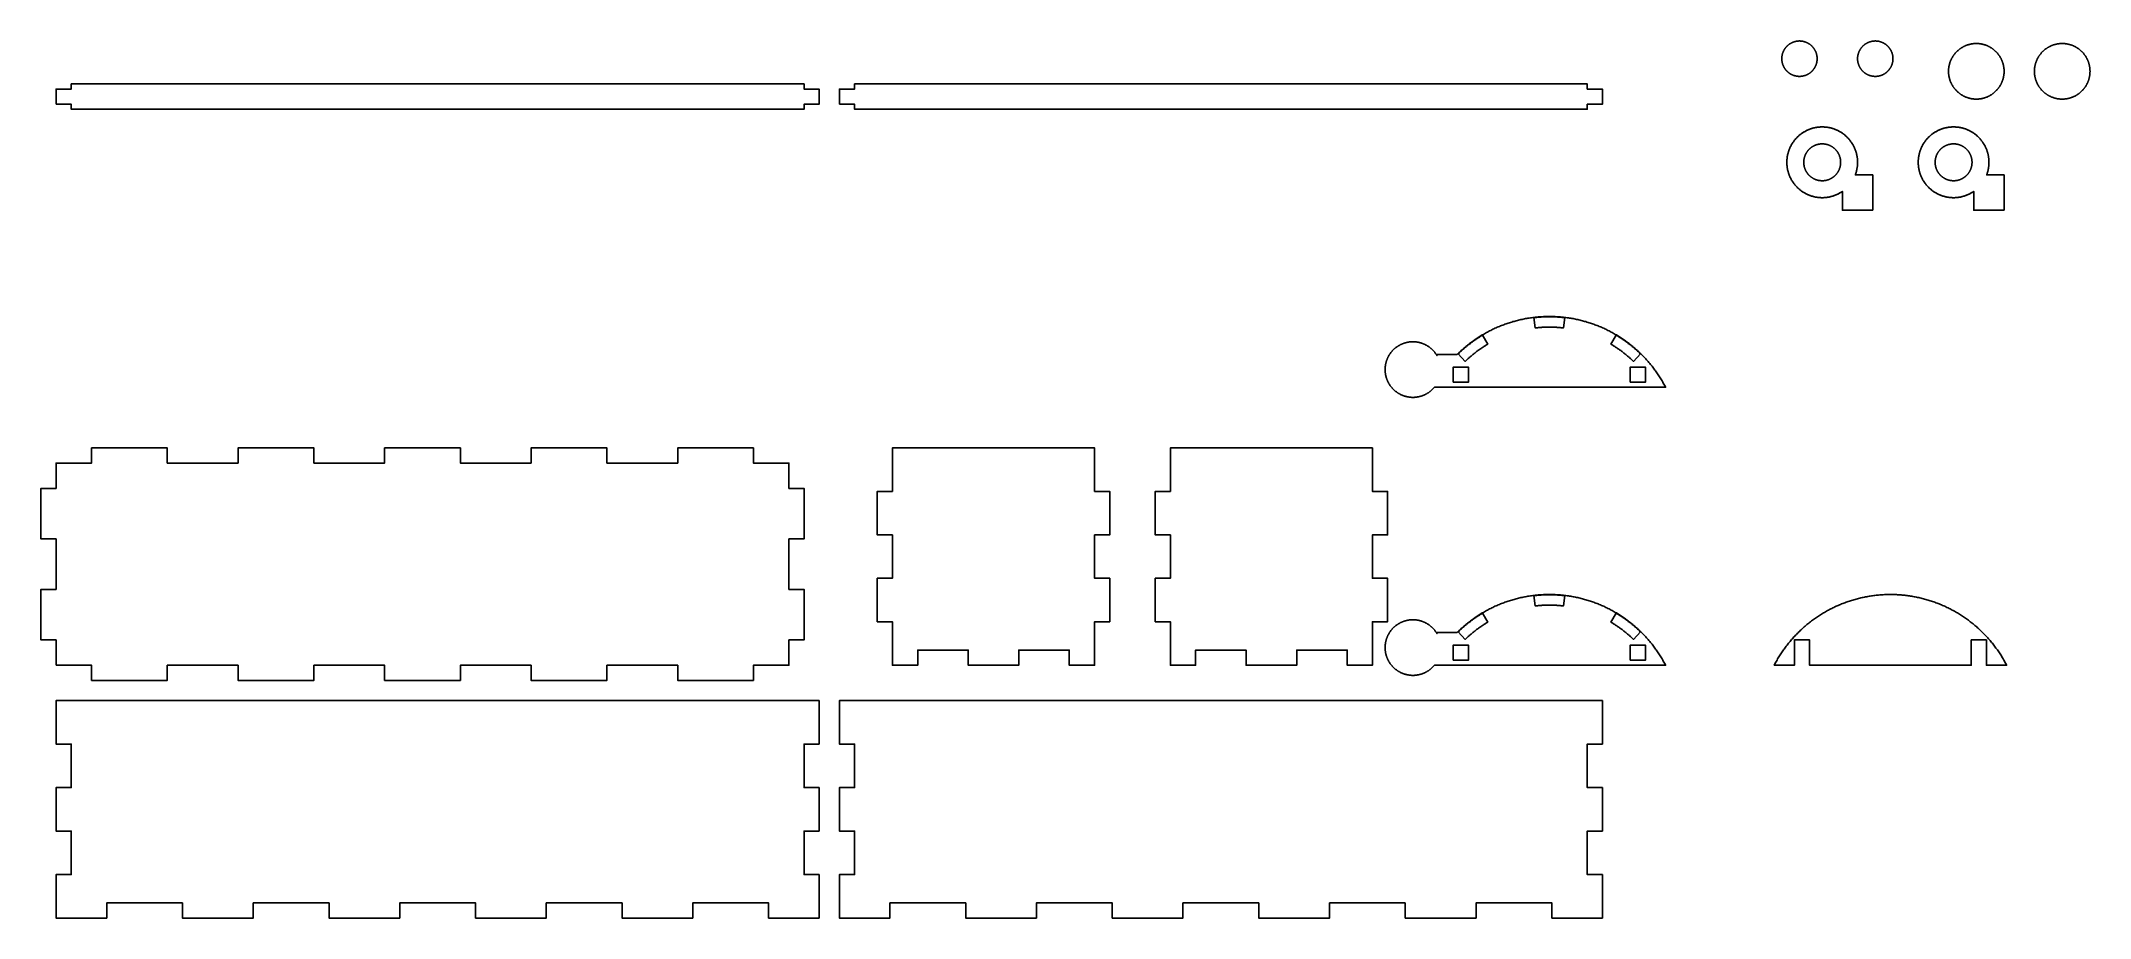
# Model space of a CAD drawing. Header units: millimetres. Extents: x 14 to 825, y 20 to 367.
import ezdxf

# ---------------------------------------------------------------- set-up
doc = ezdxf.new("R2010")
doc.units = ezdxf.units.MM
doc.layers.add('CUT_6MM', color=7, linetype='Continuous')

msp = doc.modelspace()

# ---------------------------------------------------------------- linework, layer by layer
at = {"layer": 'CUT_6MM'}
for points in [[(717, 360), (717, 359.89), (717, 359.77), (716.99, 359.66), (716.99, 359.54), (716.98, 359.43), (716.97, 359.31), (716.95, 359.2), (716.94, 359.09), (716.92, 358.97), (716.91, 358.86), (716.89, 358.75), (716.87, 358.63), (716.84, 358.52), (716.82, 358.41), (716.79, 358.3), (716.76, 358.19), (716.73, 358.08), (716.7, 357.97), (716.66, 357.86), (716.63, 357.75), (716.59, 357.64), (716.55, 357.53), (716.51, 357.43), (716.47, 357.32), (716.42, 357.22), (716.38, 357.11), (716.33, 357.01), (716.28, 356.9), (716.23, 356.8), (716.17, 356.7), (716.12, 356.6), (716.06, 356.5), (716, 356.4), (715.94, 356.3), (715.88, 356.21), (715.82, 356.11), (715.76, 356.02), (715.69, 355.92), (715.62, 355.83), (715.55, 355.74), (715.48, 355.65), (715.41, 355.56), (715.34, 355.47), (715.26, 355.38), (715.19, 355.3), (715.11, 355.21), (715.03, 355.13), (714.95, 355.05), (714.87, 354.97), (714.79, 354.89), (714.7, 354.81), (714.62, 354.74), (714.53, 354.66), (714.44, 354.59), (714.35, 354.52), (714.26, 354.45), (714.17, 354.38), (714.08, 354.31), (713.98, 354.24), (713.89, 354.18), (713.79, 354.12), (713.7, 354.06), (713.6, 354), (713.5, 353.94), (713.4, 353.88), (713.3, 353.83), (713.2, 353.77), (713.1, 353.72), (712.99, 353.67), (712.89, 353.62), (712.78, 353.58), (712.68, 353.53), (712.57, 353.49), (712.47, 353.45), (712.36, 353.41), (712.25, 353.37), (712.14, 353.34), (712.03, 353.3), (711.92, 353.27), (711.81, 353.24), (711.7, 353.21), (711.59, 353.18), (711.48, 353.16), (711.37, 353.13), (711.25, 353.11), (711.14, 353.09), (711.03, 353.08), (710.91, 353.06), (710.8, 353.05), (710.69, 353.03), (710.57, 353.02), (710.46, 353.01), (710.34, 353.01), (710.23, 353), (710.11, 353), (710, 353), (709.89, 353), (709.77, 353), (709.66, 353.01), (709.54, 353.01), (709.43, 353.02), (709.31, 353.03), (709.2, 353.05), (709.09, 353.06), (708.97, 353.08), (708.86, 353.09), (708.75, 353.11), (708.63, 353.13), (708.52, 353.16), (708.41, 353.18), (708.3, 353.21), (708.19, 353.24), (708.08, 353.27), (707.97, 353.3), (707.86, 353.34), (707.75, 353.37), (707.64, 353.41), (707.53, 353.45), (707.43, 353.49), (707.32, 353.53), (707.22, 353.58), (707.11, 353.62), (707.01, 353.67), (706.9, 353.72), (706.8, 353.77), (706.7, 353.83), (706.6, 353.88), (706.5, 353.94), (706.4, 354), (706.3, 354.06), (706.21, 354.12), (706.11, 354.18), (706.02, 354.24), (705.92, 354.31), (705.83, 354.38), (705.74, 354.45), (705.65, 354.52), (705.56, 354.59), (705.47, 354.66), (705.38, 354.74), (705.3, 354.81), (705.21, 354.89), (705.13, 354.97), (705.05, 355.05), (704.97, 355.13), (704.89, 355.21), (704.81, 355.3), (704.74, 355.38), (704.66, 355.47), (704.59, 355.56), (704.52, 355.65), (704.45, 355.74), (704.38, 355.83), (704.31, 355.92), (704.24, 356.02), (704.18, 356.11), (704.12, 356.21), (704.06, 356.3), (704, 356.4), (703.94, 356.5), (703.88, 356.6), (703.83, 356.7), (703.77, 356.8), (703.72, 356.9), (703.67, 357.01), (703.62, 357.11), (703.58, 357.22), (703.53, 357.32), (703.49, 357.43), (703.45, 357.53), (703.41, 357.64), (703.37, 357.75), (703.34, 357.86), (703.3, 357.97), (703.27, 358.08), (703.24, 358.19), (703.21, 358.3), (703.18, 358.41), (703.16, 358.52), (703.13, 358.63), (703.11, 358.75), (703.09, 358.86), (703.08, 358.97), (703.06, 359.09), (703.05, 359.2), (703.03, 359.31), (703.02, 359.43), (703.01, 359.54), (703.01, 359.66), (703, 359.77), (703, 359.89), (703, 360), (703, 360.11), (703, 360.23), (703.01, 360.34), (703.01, 360.46), (703.02, 360.57), (703.03, 360.69), (703.05, 360.8), (703.06, 360.91), (703.08, 361.03), (703.09, 361.14), (703.11, 361.25), (703.13, 361.37), (703.16, 361.48), (703.18, 361.59), (703.21, 361.7), (703.24, 361.81), (703.27, 361.92), (703.3, 362.03), (703.34, 362.14), (703.37, 362.25), (703.41, 362.36), (703.45, 362.47), (703.49, 362.57), (703.53, 362.68), (703.58, 362.78), (703.62, 362.89), (703.67, 362.99), (703.72, 363.1), (703.77, 363.2), (703.83, 363.3), (703.88, 363.4), (703.94, 363.5), (704, 363.6), (704.06, 363.7), (704.12, 363.79), (704.18, 363.89), (704.24, 363.98), (704.31, 364.08), (704.38, 364.17), (704.45, 364.26), (704.52, 364.35), (704.59, 364.44), (704.66, 364.53), (704.74, 364.62), (704.81, 364.7), (704.89, 364.79), (704.97, 364.87), (705.05, 364.95), (705.13, 365.03), (705.21, 365.11), (705.3, 365.19), (705.38, 365.26), (705.47, 365.34), (705.56, 365.41), (705.65, 365.48), (705.74, 365.55), (705.83, 365.62), (705.92, 365.69), (706.02, 365.76), (706.11, 365.82), (706.21, 365.88), (706.3, 365.94), (706.4, 366), (706.5, 366.06), (706.6, 366.12), (706.7, 366.17), (706.8, 366.23), (706.9, 366.28), (707.01, 366.33), (707.11, 366.38), (707.22, 366.42), (707.32, 366.47), (707.43, 366.51), (707.53, 366.55), (707.64, 366.59), (707.75, 366.63), (707.86, 366.66), (707.97, 366.7), (708.08, 366.73), (708.19, 366.76), (708.3, 366.79), (708.41, 366.82), (708.52, 366.84), (708.63, 366.87), (708.75, 366.89), (708.86, 366.91), (708.97, 366.92), (709.09, 366.94), (709.2, 366.95), (709.31, 366.97), (709.43, 366.98), (709.54, 366.99), (709.66, 366.99), (709.77, 367), (709.89, 367), (710, 367), (710.11, 367), (710.23, 367), (710.34, 366.99), (710.46, 366.99), (710.57, 366.98), (710.69, 366.97), (710.8, 366.95), (710.91, 366.94), (711.03, 366.92), (711.14, 366.91), (711.25, 366.89), (711.37, 366.87), (711.48, 366.84), (711.59, 366.82), (711.7, 366.79), (711.81, 366.76), (711.92, 366.73), (712.03, 366.7), (712.14, 366.66), (712.25, 366.63), (712.36, 366.59), (712.47, 366.55), (712.57, 366.51), (712.68, 366.47), (712.78, 366.42), (712.89, 366.38), (712.99, 366.33), (713.1, 366.28), (713.2, 366.23), (713.3, 366.17), (713.4, 366.12), (713.5, 366.06), (713.6, 366), (713.7, 365.94), (713.79, 365.88), (713.89, 365.82), (713.98, 365.76), (714.08, 365.69), (714.17, 365.62), (714.26, 365.55), (714.35, 365.48), (714.44, 365.41), (714.53, 365.34), (714.62, 365.26), (714.7, 365.19), (714.79, 365.11), (714.87, 365.03), (714.95, 364.95), (715.03, 364.87), (715.11, 364.79), (715.19, 364.7), (715.26, 364.62), (715.34, 364.53), (715.41, 364.44), (715.48, 364.35), (715.55, 364.26), (715.62, 364.17), (715.69, 364.08), (715.76, 363.98), (715.82, 363.89), (715.88, 363.79), (715.94, 363.7), (716, 363.6), (716.06, 363.5), (716.12, 363.4), (716.17, 363.3), (716.23, 363.2), (716.28, 363.1), (716.33, 362.99), (716.38, 362.89), (716.42, 362.78), (716.47, 362.68), (716.51, 362.57), (716.55, 362.47), (716.59, 362.36), (716.63, 362.25), (716.66, 362.14), (716.7, 362.03), (716.73, 361.92), (716.76, 361.81), (716.79, 361.7), (716.82, 361.59), (716.84, 361.48), (716.87, 361.37), (716.89, 361.25), (716.91, 361.14), (716.92, 361.03), (716.94, 360.91), (716.95, 360.8), (716.97, 360.69), (716.98, 360.57), (716.99, 360.46), (716.99, 360.34), (717, 360.23), (717, 360.11), (717, 360)], [(747, 360), (747, 359.89), (747, 359.77), (746.99, 359.66), (746.99, 359.54), (746.98, 359.43), (746.97, 359.31), (746.95, 359.2), (746.94, 359.09), (746.92, 358.97), (746.91, 358.86), (746.89, 358.75), (746.87, 358.63), (746.84, 358.52), (746.82, 358.41), (746.79, 358.3), (746.76, 358.19), (746.73, 358.08), (746.7, 357.97), (746.66, 357.86), (746.63, 357.75), (746.59, 357.64), (746.55, 357.53), (746.51, 357.43), (746.47, 357.32), (746.42, 357.22), (746.38, 357.11), (746.33, 357.01), (746.28, 356.9), (746.23, 356.8), (746.17, 356.7), (746.12, 356.6), (746.06, 356.5), (746, 356.4), (745.94, 356.3), (745.88, 356.21), (745.82, 356.11), (745.76, 356.02), (745.69, 355.92), (745.62, 355.83), (745.55, 355.74), (745.48, 355.65), (745.41, 355.56), (745.34, 355.47), (745.26, 355.38), (745.19, 355.3), (745.11, 355.21), (745.03, 355.13), (744.95, 355.05), (744.87, 354.97), (744.79, 354.89), (744.7, 354.81), (744.62, 354.74), (744.53, 354.66), (744.44, 354.59), (744.35, 354.52), (744.26, 354.45), (744.17, 354.38), (744.08, 354.31), (743.98, 354.24), (743.89, 354.18), (743.79, 354.12), (743.7, 354.06), (743.6, 354), (743.5, 353.94), (743.4, 353.88), (743.3, 353.83), (743.2, 353.77), (743.1, 353.72), (742.99, 353.67), (742.89, 353.62), (742.78, 353.58), (742.68, 353.53), (742.57, 353.49), (742.47, 353.45), (742.36, 353.41), (742.25, 353.37), (742.14, 353.34), (742.03, 353.3), (741.92, 353.27), (741.81, 353.24), (741.7, 353.21), (741.59, 353.18), (741.48, 353.16), (741.37, 353.13), (741.25, 353.11), (741.14, 353.09), (741.03, 353.08), (740.91, 353.06), (740.8, 353.05), (740.69, 353.03), (740.57, 353.02), (740.46, 353.01), (740.34, 353.01), (740.23, 353), (740.11, 353), (740, 353), (739.89, 353), (739.77, 353), (739.66, 353.01), (739.54, 353.01), (739.43, 353.02), (739.31, 353.03), (739.2, 353.05), (739.09, 353.06), (738.97, 353.08), (738.86, 353.09), (738.75, 353.11), (738.63, 353.13), (738.52, 353.16), (738.41, 353.18), (738.3, 353.21), (738.19, 353.24), (738.08, 353.27), (737.97, 353.3), (737.86, 353.34), (737.75, 353.37), (737.64, 353.41), (737.53, 353.45), (737.43, 353.49), (737.32, 353.53), (737.22, 353.58), (737.11, 353.62), (737.01, 353.67), (736.9, 353.72), (736.8, 353.77), (736.7, 353.83), (736.6, 353.88), (736.5, 353.94), (736.4, 354), (736.3, 354.06), (736.21, 354.12), (736.11, 354.18), (736.02, 354.24), (735.92, 354.31), (735.83, 354.38), (735.74, 354.45), (735.65, 354.52), (735.56, 354.59), (735.47, 354.66), (735.38, 354.74), (735.3, 354.81), (735.21, 354.89), (735.13, 354.97), (735.05, 355.05), (734.97, 355.13), (734.89, 355.21), (734.81, 355.3), (734.74, 355.38), (734.66, 355.47), (734.59, 355.56), (734.52, 355.65), (734.45, 355.74), (734.38, 355.83), (734.31, 355.92), (734.24, 356.02), (734.18, 356.11), (734.12, 356.21), (734.06, 356.3), (734, 356.4), (733.94, 356.5), (733.88, 356.6), (733.83, 356.7), (733.77, 356.8), (733.72, 356.9), (733.67, 357.01), (733.62, 357.11), (733.58, 357.22), (733.53, 357.32), (733.49, 357.43), (733.45, 357.53), (733.41, 357.64), (733.37, 357.75), (733.34, 357.86), (733.3, 357.97), (733.27, 358.08), (733.24, 358.19), (733.21, 358.3), (733.18, 358.41), (733.16, 358.52), (733.13, 358.63), (733.11, 358.75), (733.09, 358.86), (733.08, 358.97), (733.06, 359.09), (733.05, 359.2), (733.03, 359.31), (733.02, 359.43), (733.01, 359.54), (733.01, 359.66), (733, 359.77), (733, 359.89), (733, 360), (733, 360.11), (733, 360.23), (733.01, 360.34), (733.01, 360.46), (733.02, 360.57), (733.03, 360.69), (733.05, 360.8), (733.06, 360.91), (733.08, 361.03), (733.09, 361.14), (733.11, 361.25), (733.13, 361.37), (733.16, 361.48), (733.18, 361.59), (733.21, 361.7), (733.24, 361.81), (733.27, 361.92), (733.3, 362.03), (733.34, 362.14), (733.37, 362.25), (733.41, 362.36), (733.45, 362.47), (733.49, 362.57), (733.53, 362.68), (733.58, 362.78), (733.62, 362.89), (733.67, 362.99), (733.72, 363.1), (733.77, 363.2), (733.83, 363.3), (733.88, 363.4), (733.94, 363.5), (734, 363.6), (734.06, 363.7), (734.12, 363.79), (734.18, 363.89), (734.24, 363.98), (734.31, 364.08), (734.38, 364.17), (734.45, 364.26), (734.52, 364.35), (734.59, 364.44), (734.66, 364.53), (734.74, 364.62), (734.81, 364.7), (734.89, 364.79), (734.97, 364.87), (735.05, 364.95), (735.13, 365.03), (735.21, 365.11), (735.3, 365.19), (735.38, 365.26), (735.47, 365.34), (735.56, 365.41), (735.65, 365.48), (735.74, 365.55), (735.83, 365.62), (735.92, 365.69), (736.02, 365.76), (736.11, 365.82), (736.21, 365.88), (736.3, 365.94), (736.4, 366), (736.5, 366.06), (736.6, 366.12), (736.7, 366.17), (736.8, 366.23), (736.9, 366.28), (737.01, 366.33), (737.11, 366.38), (737.22, 366.42), (737.32, 366.47), (737.43, 366.51), (737.53, 366.55), (737.64, 366.59), (737.75, 366.63), (737.86, 366.66), (737.97, 366.7), (738.08, 366.73), (738.19, 366.76), (738.3, 366.79), (738.41, 366.82), (738.52, 366.84), (738.63, 366.87), (738.75, 366.89), (738.86, 366.91), (738.97, 366.92), (739.09, 366.94), (739.2, 366.95), (739.31, 366.97), (739.43, 366.98), (739.54, 366.99), (739.66, 366.99), (739.77, 367), (739.89, 367), (740, 367), (740.11, 367), (740.23, 367), (740.34, 366.99), (740.46, 366.99), (740.57, 366.98), (740.69, 366.97), (740.8, 366.95), (740.91, 366.94), (741.03, 366.92), (741.14, 366.91), (741.25, 366.89), (741.37, 366.87), (741.48, 366.84), (741.59, 366.82), (741.7, 366.79), (741.81, 366.76), (741.92, 366.73), (742.03, 366.7), (742.14, 366.66), (742.25, 366.63), (742.36, 366.59), (742.47, 366.55), (742.57, 366.51), (742.68, 366.47), (742.78, 366.42), (742.89, 366.38), (742.99, 366.33), (743.1, 366.28), (743.2, 366.23), (743.3, 366.17), (743.4, 366.12), (743.5, 366.06), (743.6, 366), (743.7, 365.94), (743.79, 365.88), (743.89, 365.82), (743.98, 365.76), (744.08, 365.69), (744.17, 365.62), (744.26, 365.55), (744.35, 365.48), (744.44, 365.41), (744.53, 365.34), (744.62, 365.26), (744.7, 365.19), (744.79, 365.11), (744.87, 365.03), (744.95, 364.95), (745.03, 364.87), (745.11, 364.79), (745.19, 364.7), (745.26, 364.62), (745.34, 364.53), (745.41, 364.44), (745.48, 364.35), (745.55, 364.26), (745.62, 364.17), (745.69, 364.08), (745.76, 363.98), (745.82, 363.89), (745.88, 363.79), (745.94, 363.7), (746, 363.6), (746.06, 363.5), (746.12, 363.4), (746.17, 363.3), (746.23, 363.2), (746.28, 363.1), (746.33, 362.99), (746.38, 362.89), (746.42, 362.78), (746.47, 362.68), (746.51, 362.57), (746.55, 362.47), (746.59, 362.36), (746.63, 362.25), (746.66, 362.14), (746.7, 362.03), (746.73, 361.92), (746.76, 361.81), (746.79, 361.7), (746.82, 361.59), (746.84, 361.48), (746.87, 361.37), (746.89, 361.25), (746.91, 361.14), (746.92, 361.03), (746.94, 360.91), (746.95, 360.8), (746.97, 360.69), (746.98, 360.57), (746.99, 360.46), (746.99, 360.34), (747, 360.23), (747, 360.11), (747, 360)], [(791, 355), (791, 354.82), (790.99, 354.64), (790.99, 354.46), (790.98, 354.28), (790.96, 354.1), (790.95, 353.92), (790.93, 353.74), (790.91, 353.56), (790.88, 353.39), (790.85, 353.21), (790.82, 353.03), (790.79, 352.85), (790.75, 352.68), (790.71, 352.5), (790.67, 352.33), (790.63, 352.15), (790.58, 351.98), (790.53, 351.81), (790.47, 351.64), (790.42, 351.46), (790.36, 351.29), (790.29, 351.13), (790.23, 350.96), (790.16, 350.79), (790.09, 350.62), (790.02, 350.46), (789.94, 350.3), (789.87, 350.13), (789.78, 349.97), (789.7, 349.81), (789.61, 349.66), (789.53, 349.5), (789.44, 349.34), (789.34, 349.19), (789.24, 349.04), (789.15, 348.89), (789.04, 348.74), (788.94, 348.59), (788.84, 348.45), (788.73, 348.3), (788.62, 348.16), (788.5, 348.02), (788.39, 347.88), (788.27, 347.75), (788.15, 347.61), (788.03, 347.48), (787.9, 347.35), (787.78, 347.22), (787.65, 347.1), (787.52, 346.97), (787.39, 346.85), (787.25, 346.73), (787.12, 346.61), (786.98, 346.5), (786.84, 346.38), (786.7, 346.27), (786.55, 346.16), (786.41, 346.06), (786.26, 345.96), (786.11, 345.85), (785.96, 345.76), (785.81, 345.66), (785.66, 345.56), (785.5, 345.47), (785.34, 345.39), (785.19, 345.3), (785.03, 345.22), (784.87, 345.13), (784.7, 345.06), (784.54, 344.98), (784.38, 344.91), (784.21, 344.84), (784.04, 344.77), (783.87, 344.71), (783.71, 344.64), (783.54, 344.58), (783.36, 344.53), (783.19, 344.47), (783.02, 344.42), (782.85, 344.37), (782.67, 344.33), (782.5, 344.29), (782.32, 344.25), (782.15, 344.21), (781.97, 344.18), (781.79, 344.15), (781.61, 344.12), (781.44, 344.09), (781.26, 344.07), (781.08, 344.05), (780.9, 344.04), (780.72, 344.02), (780.54, 344.01), (780.36, 344.01), (780.18, 344), (780, 344), (779.82, 344), (779.64, 344.01), (779.46, 344.01), (779.28, 344.02), (779.1, 344.04), (778.92, 344.05), (778.74, 344.07), (778.56, 344.09), (778.39, 344.12), (778.21, 344.15), (778.03, 344.18), (777.85, 344.21), (777.68, 344.25), (777.5, 344.29), (777.33, 344.33), (777.15, 344.37), (776.98, 344.42), (776.81, 344.47), (776.64, 344.53), (776.46, 344.58), (776.29, 344.64), (776.13, 344.71), (775.96, 344.77), (775.79, 344.84), (775.62, 344.91), (775.46, 344.98), (775.3, 345.06), (775.13, 345.13), (774.97, 345.22), (774.81, 345.3), (774.66, 345.39), (774.5, 345.47), (774.34, 345.56), (774.19, 345.66), (774.04, 345.76), (773.89, 345.85), (773.74, 345.96), (773.59, 346.06), (773.45, 346.16), (773.3, 346.27), (773.16, 346.38), (773.02, 346.5), (772.88, 346.61), (772.75, 346.73), (772.61, 346.85), (772.48, 346.97), (772.35, 347.1), (772.22, 347.22), (772.1, 347.35), (771.97, 347.48), (771.85, 347.61), (771.73, 347.75), (771.61, 347.88), (771.5, 348.02), (771.38, 348.16), (771.27, 348.3), (771.16, 348.45), (771.06, 348.59), (770.96, 348.74), (770.85, 348.89), (770.76, 349.04), (770.66, 349.19), (770.56, 349.34), (770.47, 349.5), (770.39, 349.66), (770.3, 349.81), (770.22, 349.97), (770.13, 350.13), (770.06, 350.3), (769.98, 350.46), (769.91, 350.62), (769.84, 350.79), (769.77, 350.96), (769.71, 351.13), (769.64, 351.29), (769.58, 351.46), (769.53, 351.64), (769.47, 351.81), (769.42, 351.98), (769.37, 352.15), (769.33, 352.33), (769.29, 352.5), (769.25, 352.68), (769.21, 352.85), (769.18, 353.03), (769.15, 353.21), (769.12, 353.39), (769.09, 353.56), (769.07, 353.74), (769.05, 353.92), (769.04, 354.1), (769.02, 354.28), (769.01, 354.46), (769.01, 354.64), (769, 354.82), (769, 355), (769, 355.18), (769.01, 355.36), (769.01, 355.54), (769.02, 355.72), (769.04, 355.9), (769.05, 356.08), (769.07, 356.26), (769.09, 356.44), (769.12, 356.61), (769.15, 356.79), (769.18, 356.97), (769.21, 357.15), (769.25, 357.32), (769.29, 357.5), (769.33, 357.67), (769.37, 357.85), (769.42, 358.02), (769.47, 358.19), (769.53, 358.36), (769.58, 358.54), (769.64, 358.71), (769.71, 358.87), (769.77, 359.04), (769.84, 359.21), (769.91, 359.38), (769.98, 359.54), (770.06, 359.7), (770.13, 359.87), (770.22, 360.03), (770.3, 360.19), (770.39, 360.34), (770.47, 360.5), (770.56, 360.66), (770.66, 360.81), (770.76, 360.96), (770.85, 361.11), (770.96, 361.26), (771.06, 361.41), (771.16, 361.55), (771.27, 361.7), (771.38, 361.84), (771.5, 361.98), (771.61, 362.12), (771.73, 362.25), (771.85, 362.39), (771.97, 362.52), (772.1, 362.65), (772.22, 362.78), (772.35, 362.9), (772.48, 363.03), (772.61, 363.15), (772.75, 363.27), (772.88, 363.39), (773.02, 363.5), (773.16, 363.62), (773.3, 363.73), (773.45, 363.84), (773.59, 363.94), (773.74, 364.04), (773.89, 364.15), (774.04, 364.24), (774.19, 364.34), (774.34, 364.44), (774.5, 364.53), (774.66, 364.61), (774.81, 364.7), (774.97, 364.78), (775.13, 364.87), (775.3, 364.94), (775.46, 365.02), (775.62, 365.09), (775.79, 365.16), (775.96, 365.23), (776.13, 365.29), (776.29, 365.36), (776.46, 365.42), (776.64, 365.47), (776.81, 365.53), (776.98, 365.58), (777.15, 365.63), (777.33, 365.67), (777.5, 365.71), (777.68, 365.75), (777.85, 365.79), (778.03, 365.82), (778.21, 365.85), (778.39, 365.88), (778.56, 365.91), (778.74, 365.93), (778.92, 365.95), (779.1, 365.96), (779.28, 365.98), (779.46, 365.99), (779.64, 365.99), (779.82, 366), (780, 366), (780.18, 366), (780.36, 365.99), (780.54, 365.99), (780.72, 365.98), (780.9, 365.96), (781.08, 365.95), (781.26, 365.93), (781.44, 365.91), (781.61, 365.88), (781.79, 365.85), (781.97, 365.82), (782.15, 365.79), (782.32, 365.75), (782.5, 365.71), (782.67, 365.67), (782.85, 365.63), (783.02, 365.58), (783.19, 365.53), (783.36, 365.47), (783.54, 365.42), (783.71, 365.36), (783.87, 365.29), (784.04, 365.23), (784.21, 365.16), (784.38, 365.09), (784.54, 365.02), (784.7, 364.94), (784.87, 364.87), (785.03, 364.78), (785.19, 364.7), (785.34, 364.61), (785.5, 364.53), (785.66, 364.44), (785.81, 364.34), (785.96, 364.24), (786.11, 364.15), (786.26, 364.04), (786.41, 363.94), (786.55, 363.84), (786.7, 363.73), (786.84, 363.62), (786.98, 363.5), (787.12, 363.39), (787.25, 363.27), (787.39, 363.15), (787.52, 363.03), (787.65, 362.9), (787.78, 362.78), (787.9, 362.65), (788.03, 362.52), (788.15, 362.39), (788.27, 362.25), (788.39, 362.12), (788.5, 361.98), (788.62, 361.84), (788.73, 361.7), (788.84, 361.55), (788.94, 361.41), (789.04, 361.26), (789.15, 361.11), (789.24, 360.96), (789.34, 360.81), (789.44, 360.66), (789.53, 360.5), (789.61, 360.34), (789.7, 360.19), (789.78, 360.03), (789.87, 359.87), (789.94, 359.7), (790.02, 359.54), (790.09, 359.38), (790.16, 359.21), (790.23, 359.04), (790.29, 358.87), (790.36, 358.71), (790.42, 358.54), (790.47, 358.36), (790.53, 358.19), (790.58, 358.02), (790.63, 357.85), (790.67, 357.67), (790.71, 357.5), (790.75, 357.32), (790.79, 357.15), (790.82, 356.97), (790.85, 356.79), (790.88, 356.61), (790.91, 356.44), (790.93, 356.26), (790.95, 356.08), (790.96, 355.9), (790.98, 355.72), (790.99, 355.54), (790.99, 355.36), (791, 355.18), (791, 355)], [(825, 355), (825, 354.82), (824.99, 354.64), (824.99, 354.46), (824.98, 354.28), (824.96, 354.1), (824.95, 353.92), (824.93, 353.74), (824.91, 353.56), (824.88, 353.39), (824.85, 353.21), (824.82, 353.03), (824.79, 352.85), (824.75, 352.68), (824.71, 352.5), (824.67, 352.33), (824.63, 352.15), (824.58, 351.98), (824.53, 351.81), (824.47, 351.64), (824.42, 351.46), (824.36, 351.29), (824.29, 351.13), (824.23, 350.96), (824.16, 350.79), (824.09, 350.62), (824.02, 350.46), (823.94, 350.3), (823.87, 350.13), (823.78, 349.97), (823.7, 349.81), (823.61, 349.66), (823.53, 349.5), (823.44, 349.34), (823.34, 349.19), (823.24, 349.04), (823.15, 348.89), (823.04, 348.74), (822.94, 348.59), (822.84, 348.45), (822.73, 348.3), (822.62, 348.16), (822.5, 348.02), (822.39, 347.88), (822.27, 347.75), (822.15, 347.61), (822.03, 347.48), (821.9, 347.35), (821.78, 347.22), (821.65, 347.1), (821.52, 346.97), (821.39, 346.85), (821.25, 346.73), (821.12, 346.61), (820.98, 346.5), (820.84, 346.38), (820.7, 346.27), (820.55, 346.16), (820.41, 346.06), (820.26, 345.96), (820.11, 345.85), (819.96, 345.76), (819.81, 345.66), (819.66, 345.56), (819.5, 345.47), (819.34, 345.39), (819.19, 345.3), (819.03, 345.22), (818.87, 345.13), (818.7, 345.06), (818.54, 344.98), (818.38, 344.91), (818.21, 344.84), (818.04, 344.77), (817.87, 344.71), (817.71, 344.64), (817.54, 344.58), (817.36, 344.53), (817.19, 344.47), (817.02, 344.42), (816.85, 344.37), (816.67, 344.33), (816.5, 344.29), (816.32, 344.25), (816.15, 344.21), (815.97, 344.18), (815.79, 344.15), (815.61, 344.12), (815.44, 344.09), (815.26, 344.07), (815.08, 344.05), (814.9, 344.04), (814.72, 344.02), (814.54, 344.01), (814.36, 344.01), (814.18, 344), (814, 344), (813.82, 344), (813.64, 344.01), (813.46, 344.01), (813.28, 344.02), (813.1, 344.04), (812.92, 344.05), (812.74, 344.07), (812.56, 344.09), (812.39, 344.12), (812.21, 344.15), (812.03, 344.18), (811.85, 344.21), (811.68, 344.25), (811.5, 344.29), (811.33, 344.33), (811.15, 344.37), (810.98, 344.42), (810.81, 344.47), (810.64, 344.53), (810.46, 344.58), (810.29, 344.64), (810.13, 344.71), (809.96, 344.77), (809.79, 344.84), (809.62, 344.91), (809.46, 344.98), (809.3, 345.06), (809.13, 345.13), (808.97, 345.22), (808.81, 345.3), (808.66, 345.39), (808.5, 345.47), (808.34, 345.56), (808.19, 345.66), (808.04, 345.76), (807.89, 345.85), (807.74, 345.96), (807.59, 346.06), (807.45, 346.16), (807.3, 346.27), (807.16, 346.38), (807.02, 346.5), (806.88, 346.61), (806.75, 346.73), (806.61, 346.85), (806.48, 346.97), (806.35, 347.1), (806.22, 347.22), (806.1, 347.35), (805.97, 347.48), (805.85, 347.61), (805.73, 347.75), (805.61, 347.88), (805.5, 348.02), (805.38, 348.16), (805.27, 348.3), (805.16, 348.45), (805.06, 348.59), (804.96, 348.74), (804.85, 348.89), (804.76, 349.04), (804.66, 349.19), (804.56, 349.34), (804.47, 349.5), (804.39, 349.66), (804.3, 349.81), (804.22, 349.97), (804.13, 350.13), (804.06, 350.3), (803.98, 350.46), (803.91, 350.62), (803.84, 350.79), (803.77, 350.96), (803.71, 351.13), (803.64, 351.29), (803.58, 351.46), (803.53, 351.64), (803.47, 351.81), (803.42, 351.98), (803.37, 352.15), (803.33, 352.33), (803.29, 352.5), (803.25, 352.68), (803.21, 352.85), (803.18, 353.03), (803.15, 353.21), (803.12, 353.39), (803.09, 353.56), (803.07, 353.74), (803.05, 353.92), (803.04, 354.1), (803.02, 354.28), (803.01, 354.46), (803.01, 354.64), (803, 354.82), (803, 355), (803, 355.18), (803.01, 355.36), (803.01, 355.54), (803.02, 355.72), (803.04, 355.9), (803.05, 356.08), (803.07, 356.26), (803.09, 356.44), (803.12, 356.61), (803.15, 356.79), (803.18, 356.97), (803.21, 357.15), (803.25, 357.32), (803.29, 357.5), (803.33, 357.67), (803.37, 357.85), (803.42, 358.02), (803.47, 358.19), (803.53, 358.36), (803.58, 358.54), (803.64, 358.71), (803.71, 358.87), (803.77, 359.04), (803.84, 359.21), (803.91, 359.38), (803.98, 359.54), (804.06, 359.7), (804.13, 359.87), (804.22, 360.03), (804.3, 360.19), (804.39, 360.34), (804.47, 360.5), (804.56, 360.66), (804.66, 360.81), (804.76, 360.96), (804.85, 361.11), (804.96, 361.26), (805.06, 361.41), (805.16, 361.55), (805.27, 361.7), (805.38, 361.84), (805.5, 361.98), (805.61, 362.12), (805.73, 362.25), (805.85, 362.39), (805.97, 362.52), (806.1, 362.65), (806.22, 362.78), (806.35, 362.9), (806.48, 363.03), (806.61, 363.15), (806.75, 363.27), (806.88, 363.39), (807.02, 363.5), (807.16, 363.62), (807.3, 363.73), (807.45, 363.84), (807.59, 363.94), (807.74, 364.04), (807.89, 364.15), (808.04, 364.24), (808.19, 364.34), (808.34, 364.44), (808.5, 364.53), (808.66, 364.61), (808.81, 364.7), (808.97, 364.78), (809.13, 364.87), (809.3, 364.94), (809.46, 365.02), (809.62, 365.09), (809.79, 365.16), (809.96, 365.23), (810.13, 365.29), (810.29, 365.36), (810.46, 365.42), (810.64, 365.47), (810.81, 365.53), (810.98, 365.58), (811.15, 365.63), (811.33, 365.67), (811.5, 365.71), (811.68, 365.75), (811.85, 365.79), (812.03, 365.82), (812.21, 365.85), (812.39, 365.88), (812.56, 365.91), (812.74, 365.93), (812.92, 365.95), (813.1, 365.96), (813.28, 365.98), (813.46, 365.99), (813.64, 365.99), (813.82, 366), (814, 366), (814.18, 366), (814.36, 365.99), (814.54, 365.99), (814.72, 365.98), (814.9, 365.96), (815.08, 365.95), (815.26, 365.93), (815.44, 365.91), (815.61, 365.88), (815.79, 365.85), (815.97, 365.82), (816.15, 365.79), (816.32, 365.75), (816.5, 365.71), (816.67, 365.67), (816.85, 365.63), (817.02, 365.58), (817.19, 365.53), (817.36, 365.47), (817.54, 365.42), (817.71, 365.36), (817.87, 365.29), (818.04, 365.23), (818.21, 365.16), (818.38, 365.09), (818.54, 365.02), (818.7, 364.94), (818.87, 364.87), (819.03, 364.78), (819.19, 364.7), (819.34, 364.61), (819.5, 364.53), (819.66, 364.44), (819.81, 364.34), (819.96, 364.24), (820.11, 364.15), (820.26, 364.04), (820.41, 363.94), (820.55, 363.84), (820.7, 363.73), (820.84, 363.62), (820.98, 363.5), (821.12, 363.39), (821.25, 363.27), (821.39, 363.15), (821.52, 363.03), (821.65, 362.9), (821.78, 362.78), (821.9, 362.65), (822.03, 362.52), (822.15, 362.39), (822.27, 362.25), (822.39, 362.12), (822.5, 361.98), (822.62, 361.84), (822.73, 361.7), (822.84, 361.55), (822.94, 361.41), (823.04, 361.26), (823.15, 361.11), (823.24, 360.96), (823.34, 360.81), (823.44, 360.66), (823.53, 360.5), (823.61, 360.34), (823.7, 360.19), (823.78, 360.03), (823.87, 359.87), (823.94, 359.7), (824.02, 359.54), (824.09, 359.38), (824.16, 359.21), (824.23, 359.04), (824.29, 358.87), (824.36, 358.71), (824.42, 358.54), (824.47, 358.36), (824.53, 358.19), (824.58, 358.02), (824.63, 357.85), (824.67, 357.67), (824.71, 357.5), (824.75, 357.32), (824.79, 357.15), (824.82, 356.97), (824.85, 356.79), (824.88, 356.61), (824.91, 356.44), (824.93, 356.26), (824.95, 356.08), (824.96, 355.9), (824.98, 355.72), (824.99, 355.54), (824.99, 355.36), (825, 355.18), (825, 355)], [(20, 342), (20, 348), (26, 348), (26, 350), (316, 350), (316, 348), (322, 348), (322, 342), (316, 342), (316, 340), (26, 340), (26, 342), (20, 342)], [(330, 342), (330, 348), (336, 348), (336, 350), (626, 350), (626, 348), (632, 348), (632, 342), (626, 342), (626, 340), (336, 340), (336, 342), (330, 342)], [(739, 300), (727, 300), (727, 307.51), (726.97, 307.49), (726.78, 307.36), (726.59, 307.23), (726.39, 307.11), (726.2, 306.99), (726, 306.88), (725.8, 306.76), (725.6, 306.65), (725.4, 306.55), (725.19, 306.44), (724.99, 306.34), (724.78, 306.25), (724.57, 306.16), (724.36, 306.07), (724.15, 305.98), (723.93, 305.9), (723.72, 305.82), (723.5, 305.74), (723.28, 305.67), (723.06, 305.6), (722.84, 305.54), (722.62, 305.48), (722.4, 305.42), (722.18, 305.37), (721.96, 305.32), (721.73, 305.27), (721.51, 305.23), (721.28, 305.19), (721.05, 305.15), (720.83, 305.12), (720.6, 305.09), (720.37, 305.07), (720.14, 305.05), (719.92, 305.03), (719.69, 305.02), (719.46, 305.01), (719.23, 305), (719, 305), (718.77, 305), (718.54, 305.01), (718.31, 305.02), (718.08, 305.03), (717.86, 305.05), (717.63, 305.07), (717.4, 305.09), (717.17, 305.12), (716.95, 305.15), (716.72, 305.19), (716.49, 305.23), (716.27, 305.27), (716.04, 305.32), (715.82, 305.37), (715.6, 305.42), (715.38, 305.48), (715.16, 305.54), (714.94, 305.6), (714.72, 305.67), (714.5, 305.74), (714.28, 305.82), (714.07, 305.9), (713.85, 305.98), (713.64, 306.07), (713.43, 306.16), (713.22, 306.25), (713.01, 306.34), (712.81, 306.44), (712.6, 306.55), (712.4, 306.65), (712.2, 306.76), (712, 306.88), (711.8, 306.99), (711.61, 307.11), (711.41, 307.23), (711.22, 307.36), (711.03, 307.49), (710.85, 307.62), (710.66, 307.76), (710.48, 307.89), (710.3, 308.03), (710.12, 308.18), (709.94, 308.32), (709.77, 308.47), (709.6, 308.63), (709.43, 308.78), (709.26, 308.94), (709.1, 309.1), (708.94, 309.26), (708.78, 309.43), (708.63, 309.6), (708.47, 309.77), (708.32, 309.94), (708.18, 310.12), (708.03, 310.3), (707.89, 310.48), (707.76, 310.66), (707.62, 310.85), (707.49, 311.03), (707.36, 311.22), (707.23, 311.41), (707.11, 311.61), (706.99, 311.8), (706.88, 312), (706.76, 312.2), (706.65, 312.4), (706.55, 312.6), (706.44, 312.81), (706.34, 313.01), (706.25, 313.22), (706.16, 313.43), (706.07, 313.64), (705.98, 313.85), (705.9, 314.07), (705.82, 314.28), (705.74, 314.5), (705.67, 314.72), (705.6, 314.94), (705.54, 315.16), (705.48, 315.38), (705.42, 315.6), (705.37, 315.82), (705.32, 316.04), (705.27, 316.27), (705.23, 316.49), (705.19, 316.72), (705.15, 316.95), (705.12, 317.17), (705.09, 317.4), (705.07, 317.63), (705.05, 317.86), (705.03, 318.08), (705.02, 318.31), (705.01, 318.54), (705, 318.77), (705, 319), (705, 319.23), (705.01, 319.46), (705.02, 319.69), (705.03, 319.92), (705.05, 320.14), (705.07, 320.37), (705.09, 320.6), (705.12, 320.83), (705.15, 321.05), (705.19, 321.28), (705.23, 321.51), (705.27, 321.73), (705.32, 321.96), (705.37, 322.18), (705.42, 322.4), (705.48, 322.62), (705.54, 322.84), (705.6, 323.06), (705.67, 323.28), (705.74, 323.5), (705.82, 323.72), (705.9, 323.93), (705.98, 324.15), (706.07, 324.36), (706.16, 324.57), (706.25, 324.78), (706.34, 324.99), (706.44, 325.19), (706.55, 325.4), (706.65, 325.6), (706.76, 325.8), (706.88, 326), (706.99, 326.2), (707.11, 326.39), (707.23, 326.59), (707.36, 326.78), (707.49, 326.97), (707.62, 327.15), (707.76, 327.34), (707.89, 327.52), (708.03, 327.7), (708.18, 327.88), (708.32, 328.06), (708.47, 328.23), (708.63, 328.4), (708.78, 328.57), (708.94, 328.74), (709.1, 328.9), (709.26, 329.06), (709.43, 329.22), (709.6, 329.37), (709.77, 329.53), (709.94, 329.68), (710.12, 329.82), (710.3, 329.97), (710.48, 330.11), (710.66, 330.24), (710.85, 330.38), (711.03, 330.51), (711.22, 330.64), (711.41, 330.77), (711.61, 330.89), (711.8, 331.01), (712, 331.12), (712.2, 331.24), (712.4, 331.35), (712.6, 331.45), (712.81, 331.56), (713.01, 331.66), (713.22, 331.75), (713.43, 331.84), (713.64, 331.93), (713.85, 332.02), (714.07, 332.1), (714.28, 332.18), (714.5, 332.26), (714.72, 332.33), (714.94, 332.4), (715.16, 332.46), (715.38, 332.52), (715.6, 332.58), (715.82, 332.63), (716.04, 332.68), (716.27, 332.73), (716.49, 332.77), (716.72, 332.81), (716.95, 332.85), (717.17, 332.88), (717.4, 332.91), (717.63, 332.93), (717.86, 332.95), (718.08, 332.97), (718.31, 332.98), (718.54, 332.99), (718.77, 333), (719, 333), (719.23, 333), (719.46, 332.99), (719.69, 332.98), (719.92, 332.97), (720.14, 332.95), (720.37, 332.93), (720.6, 332.91), (720.83, 332.88), (721.05, 332.85), (721.28, 332.81), (721.51, 332.77), (721.73, 332.73), (721.96, 332.68), (722.18, 332.63), (722.4, 332.58), (722.62, 332.52), (722.84, 332.46), (723.06, 332.4), (723.28, 332.33), (723.5, 332.26), (723.72, 332.18), (723.93, 332.1), (724.15, 332.02), (724.36, 331.93), (724.57, 331.84), (724.78, 331.75), (724.99, 331.66), (725.19, 331.56), (725.4, 331.45), (725.6, 331.35), (725.8, 331.24), (726, 331.12), (726.2, 331.01), (726.39, 330.89), (726.59, 330.77), (726.78, 330.64), (726.97, 330.51), (727.15, 330.38), (727.34, 330.24), (727.52, 330.11), (727.7, 329.97), (727.88, 329.82), (728.06, 329.68), (728.23, 329.53), (728.4, 329.37), (728.57, 329.22), (728.74, 329.06), (728.9, 328.9), (729.06, 328.74), (729.22, 328.57), (729.37, 328.4), (729.53, 328.23), (729.68, 328.06), (729.82, 327.88), (729.97, 327.7), (730.11, 327.52), (730.24, 327.34), (730.38, 327.15), (730.51, 326.97), (730.64, 326.78), (730.77, 326.59), (730.89, 326.39), (731.01, 326.2), (731.12, 326), (731.24, 325.8), (731.35, 325.6), (731.45, 325.4), (731.56, 325.19), (731.66, 324.99), (731.75, 324.78), (731.84, 324.57), (731.93, 324.36), (732.02, 324.15), (732.1, 323.93), (732.18, 323.72), (732.26, 323.5), (732.33, 323.28), (732.4, 323.06), (732.46, 322.84), (732.52, 322.62), (732.58, 322.4), (732.63, 322.18), (732.68, 321.96), (732.73, 321.73), (732.77, 321.51), (732.81, 321.28), (732.85, 321.05), (732.88, 320.83), (732.91, 320.6), (732.93, 320.37), (732.95, 320.14), (732.97, 319.92), (732.98, 319.69), (732.99, 319.46), (733, 319.23), (733, 319), (733, 318.77), (732.99, 318.54), (732.98, 318.31), (732.97, 318.08), (732.95, 317.86), (732.93, 317.63), (732.91, 317.4), (732.88, 317.17), (732.85, 316.95), (732.81, 316.72), (732.77, 316.49), (732.73, 316.27), (732.68, 316.04), (732.63, 315.82), (732.58, 315.6), (732.52, 315.38), (732.46, 315.16), (732.4, 314.94), (732.33, 314.72), (732.26, 314.5), (732.18, 314.28), (732.1, 314.07), (732.08, 314), (739, 314), (739, 300)], [(791, 300), (779, 300), (779, 307.51), (778.97, 307.49), (778.78, 307.36), (778.59, 307.23), (778.39, 307.11), (778.2, 306.99), (778, 306.88), (777.8, 306.76), (777.6, 306.65), (777.4, 306.55), (777.19, 306.44), (776.99, 306.34), (776.78, 306.25), (776.57, 306.16), (776.36, 306.07), (776.15, 305.98), (775.93, 305.9), (775.72, 305.82), (775.5, 305.74), (775.28, 305.67), (775.06, 305.6), (774.84, 305.54), (774.62, 305.48), (774.4, 305.42), (774.18, 305.37), (773.96, 305.32), (773.73, 305.27), (773.51, 305.23), (773.28, 305.19), (773.05, 305.15), (772.83, 305.12), (772.6, 305.09), (772.37, 305.07), (772.14, 305.05), (771.92, 305.03), (771.69, 305.02), (771.46, 305.01), (771.23, 305), (771, 305), (770.77, 305), (770.54, 305.01), (770.31, 305.02), (770.08, 305.03), (769.86, 305.05), (769.63, 305.07), (769.4, 305.09), (769.17, 305.12), (768.95, 305.15), (768.72, 305.19), (768.49, 305.23), (768.27, 305.27), (768.04, 305.32), (767.82, 305.37), (767.6, 305.42), (767.38, 305.48), (767.16, 305.54), (766.94, 305.6), (766.72, 305.67), (766.5, 305.74), (766.28, 305.82), (766.07, 305.9), (765.85, 305.98), (765.64, 306.07), (765.43, 306.16), (765.22, 306.25), (765.01, 306.34), (764.81, 306.44), (764.6, 306.55), (764.4, 306.65), (764.2, 306.76), (764, 306.88), (763.8, 306.99), (763.61, 307.11), (763.41, 307.23), (763.22, 307.36), (763.03, 307.49), (762.85, 307.62), (762.66, 307.76), (762.48, 307.89), (762.3, 308.03), (762.12, 308.18), (761.94, 308.32), (761.77, 308.47), (761.6, 308.63), (761.43, 308.78), (761.26, 308.94), (761.1, 309.1), (760.94, 309.26), (760.78, 309.43), (760.63, 309.6), (760.47, 309.77), (760.32, 309.94), (760.18, 310.12), (760.03, 310.3), (759.89, 310.48), (759.76, 310.66), (759.62, 310.85), (759.49, 311.03), (759.36, 311.22), (759.23, 311.41), (759.11, 311.61), (758.99, 311.8), (758.88, 312), (758.76, 312.2), (758.65, 312.4), (758.55, 312.6), (758.44, 312.81), (758.34, 313.01), (758.25, 313.22), (758.16, 313.43), (758.07, 313.64), (757.98, 313.85), (757.9, 314.07), (757.82, 314.28), (757.74, 314.5), (757.67, 314.72), (757.6, 314.94), (757.54, 315.16), (757.48, 315.38), (757.42, 315.6), (757.37, 315.82), (757.32, 316.04), (757.27, 316.27), (757.23, 316.49), (757.19, 316.72), (757.15, 316.95), (757.12, 317.17), (757.09, 317.4), (757.07, 317.63), (757.05, 317.86), (757.03, 318.08), (757.02, 318.31), (757.01, 318.54), (757, 318.77), (757, 319), (757, 319.23), (757.01, 319.46), (757.02, 319.69), (757.03, 319.92), (757.05, 320.14), (757.07, 320.37), (757.09, 320.6), (757.12, 320.83), (757.15, 321.05), (757.19, 321.28), (757.23, 321.51), (757.27, 321.73), (757.32, 321.96), (757.37, 322.18), (757.42, 322.4), (757.48, 322.62), (757.54, 322.84), (757.6, 323.06), (757.67, 323.28), (757.74, 323.5), (757.82, 323.72), (757.9, 323.93), (757.98, 324.15), (758.07, 324.36), (758.16, 324.57), (758.25, 324.78), (758.34, 324.99), (758.44, 325.19), (758.55, 325.4), (758.65, 325.6), (758.76, 325.8), (758.88, 326), (758.99, 326.2), (759.11, 326.39), (759.23, 326.59), (759.36, 326.78), (759.49, 326.97), (759.62, 327.15), (759.76, 327.34), (759.89, 327.52), (760.03, 327.7), (760.18, 327.88), (760.32, 328.06), (760.47, 328.23), (760.63, 328.4), (760.78, 328.57), (760.94, 328.74), (761.1, 328.9), (761.26, 329.06), (761.43, 329.22), (761.6, 329.37), (761.77, 329.53), (761.94, 329.68), (762.12, 329.82), (762.3, 329.97), (762.48, 330.11), (762.66, 330.24), (762.85, 330.38), (763.03, 330.51), (763.22, 330.64), (763.41, 330.77), (763.61, 330.89), (763.8, 331.01), (764, 331.12), (764.2, 331.24), (764.4, 331.35), (764.6, 331.45), (764.81, 331.56), (765.01, 331.66), (765.22, 331.75), (765.43, 331.84), (765.64, 331.93), (765.85, 332.02), (766.07, 332.1), (766.28, 332.18), (766.5, 332.26), (766.72, 332.33), (766.94, 332.4), (767.16, 332.46), (767.38, 332.52), (767.6, 332.58), (767.82, 332.63), (768.04, 332.68), (768.27, 332.73), (768.49, 332.77), (768.72, 332.81), (768.95, 332.85), (769.17, 332.88), (769.4, 332.91), (769.63, 332.93), (769.86, 332.95), (770.08, 332.97), (770.31, 332.98), (770.54, 332.99), (770.77, 333), (771, 333), (771.23, 333), (771.46, 332.99), (771.69, 332.98), (771.92, 332.97), (772.14, 332.95), (772.37, 332.93), (772.6, 332.91), (772.83, 332.88), (773.05, 332.85), (773.28, 332.81), (773.51, 332.77), (773.73, 332.73), (773.96, 332.68), (774.18, 332.63), (774.4, 332.58), (774.62, 332.52), (774.84, 332.46), (775.06, 332.4), (775.28, 332.33), (775.5, 332.26), (775.72, 332.18), (775.93, 332.1), (776.15, 332.02), (776.36, 331.93), (776.57, 331.84), (776.78, 331.75), (776.99, 331.66), (777.19, 331.56), (777.4, 331.45), (777.6, 331.35), (777.8, 331.24), (778, 331.12), (778.2, 331.01), (778.39, 330.89), (778.59, 330.77), (778.78, 330.64), (778.97, 330.51), (779.15, 330.38), (779.34, 330.24), (779.52, 330.11), (779.7, 329.97), (779.88, 329.82), (780.06, 329.68), (780.23, 329.53), (780.4, 329.37), (780.57, 329.22), (780.74, 329.06), (780.9, 328.9), (781.06, 328.74), (781.22, 328.57), (781.37, 328.4), (781.53, 328.23), (781.68, 328.06), (781.82, 327.88), (781.97, 327.7), (782.11, 327.52), (782.24, 327.34), (782.38, 327.15), (782.51, 326.97), (782.64, 326.78), (782.77, 326.59), (782.89, 326.39), (783.01, 326.2), (783.12, 326), (783.24, 325.8), (783.35, 325.6), (783.45, 325.4), (783.56, 325.19), (783.66, 324.99), (783.75, 324.78), (783.84, 324.57), (783.93, 324.36), (784.02, 324.15), (784.1, 323.93), (784.18, 323.72), (784.26, 323.5), (784.33, 323.28), (784.4, 323.06), (784.46, 322.84), (784.52, 322.62), (784.58, 322.4), (784.63, 322.18), (784.68, 321.96), (784.73, 321.73), (784.77, 321.51), (784.81, 321.28), (784.85, 321.05), (784.88, 320.83), (784.91, 320.6), (784.93, 320.37), (784.95, 320.14), (784.97, 319.92), (784.98, 319.69), (784.99, 319.46), (785, 319.23), (785, 319), (785, 318.77), (784.99, 318.54), (784.98, 318.31), (784.97, 318.08), (784.95, 317.86), (784.93, 317.63), (784.91, 317.4), (784.88, 317.17), (784.85, 316.95), (784.81, 316.72), (784.77, 316.49), (784.73, 316.27), (784.68, 316.04), (784.63, 315.82), (784.58, 315.6), (784.52, 315.38), (784.46, 315.16), (784.4, 314.94), (784.33, 314.72), (784.26, 314.5), (784.18, 314.28), (784.1, 314.07), (784.08, 314), (791, 314), (791, 300)], [(726.3, 319.12), (726.3, 319.24), (726.29, 319.36), (726.28, 319.48), (726.28, 319.6), (726.26, 319.72), (726.25, 319.83), (726.24, 319.95), (726.22, 320.07), (726.2, 320.19), (726.18, 320.31), (726.16, 320.42), (726.14, 320.54), (726.11, 320.66), (726.08, 320.77), (726.05, 320.89), (726.02, 321), (725.99, 321.12), (725.95, 321.23), (725.91, 321.35), (725.87, 321.46), (725.83, 321.57), (725.79, 321.68), (725.74, 321.79), (725.7, 321.9), (725.65, 322.01), (725.6, 322.12), (725.55, 322.23), (725.49, 322.34), (725.44, 322.44), (725.38, 322.55), (725.32, 322.65), (725.26, 322.75), (725.2, 322.85), (725.14, 322.96), (725.07, 323.06), (725, 323.15), (724.93, 323.25), (724.86, 323.35), (724.79, 323.44), (724.72, 323.54), (724.64, 323.63), (724.57, 323.72), (724.49, 323.81), (724.41, 323.9), (724.33, 323.99), (724.25, 324.08), (724.16, 324.16), (724.08, 324.25), (723.99, 324.33), (723.9, 324.41), (723.81, 324.49), (723.72, 324.57), (723.63, 324.64), (723.54, 324.72), (723.44, 324.79), (723.35, 324.86), (723.25, 324.93), (723.15, 325), (723.06, 325.07), (722.96, 325.14), (722.85, 325.2), (722.75, 325.26), (722.65, 325.32), (722.55, 325.38), (722.44, 325.44), (722.34, 325.49), (722.23, 325.55), (722.12, 325.6), (722.01, 325.65), (721.9, 325.7), (721.79, 325.74), (721.68, 325.79), (721.57, 325.83), (721.46, 325.87), (721.35, 325.91), (721.23, 325.95), (721.12, 325.99), (721, 326.02), (720.89, 326.05), (720.77, 326.08), (720.66, 326.11), (720.54, 326.14), (720.42, 326.16), (720.31, 326.18), (720.19, 326.2), (720.07, 326.22), (719.95, 326.24), (719.83, 326.25), (719.72, 326.26), (719.6, 326.28), (719.48, 326.28), (719.36, 326.29), (719.24, 326.3), (719.12, 326.3), (719, 326.3), (718.88, 326.3), (718.76, 326.3), (718.64, 326.29), (718.52, 326.28), (718.4, 326.28), (718.28, 326.26), (718.17, 326.25), (718.05, 326.24), (717.93, 326.22), (717.81, 326.2), (717.69, 326.18), (717.58, 326.16), (717.46, 326.14), (717.34, 326.11), (717.23, 326.08), (717.11, 326.05), (717, 326.02), (716.88, 325.99), (716.77, 325.95), (716.65, 325.91), (716.54, 325.87), (716.43, 325.83), (716.32, 325.79), (716.21, 325.74), (716.1, 325.7), (715.99, 325.65), (715.88, 325.6), (715.77, 325.55), (715.66, 325.49), (715.56, 325.44), (715.45, 325.38), (715.35, 325.32), (715.25, 325.26), (715.15, 325.2), (715.04, 325.14), (714.94, 325.07), (714.85, 325), (714.75, 324.93), (714.65, 324.86), (714.56, 324.79), (714.46, 324.72), (714.37, 324.64), (714.28, 324.57), (714.19, 324.49), (714.1, 324.41), (714.01, 324.33), (713.92, 324.25), (713.84, 324.16), (713.75, 324.08), (713.67, 323.99), (713.59, 323.9), (713.51, 323.81), (713.43, 323.72), (713.36, 323.63), (713.28, 323.54), (713.21, 323.44), (713.14, 323.35), (713.07, 323.25), (713, 323.15), (712.93, 323.06), (712.86, 322.96), (712.8, 322.85), (712.74, 322.75), (712.68, 322.65), (712.62, 322.55), (712.56, 322.44), (712.51, 322.34), (712.45, 322.23), (712.4, 322.12), (712.35, 322.01), (712.3, 321.9), (712.26, 321.79), (712.21, 321.68), (712.17, 321.57), (712.13, 321.46), (712.09, 321.35), (712.05, 321.23), (712.01, 321.12), (711.98, 321), (711.95, 320.89), (711.92, 320.77), (711.89, 320.66), (711.86, 320.54), (711.84, 320.42), (711.82, 320.31), (711.8, 320.19), (711.78, 320.07), (711.76, 319.95), (711.75, 319.83), (711.74, 319.72), (711.72, 319.6), (711.72, 319.48), (711.71, 319.36), (711.7, 319.24), (711.7, 319.12), (711.7, 319), (711.7, 318.88), (711.7, 318.76), (711.71, 318.64), (711.72, 318.52), (711.72, 318.4), (711.74, 318.28), (711.75, 318.17), (711.76, 318.05), (711.78, 317.93), (711.8, 317.81), (711.82, 317.69), (711.84, 317.58), (711.86, 317.46), (711.89, 317.34), (711.92, 317.23), (711.95, 317.11), (711.98, 317), (712.01, 316.88), (712.05, 316.77), (712.09, 316.65), (712.13, 316.54), (712.17, 316.43), (712.21, 316.32), (712.26, 316.21), (712.3, 316.1), (712.35, 315.99), (712.4, 315.88), (712.45, 315.77), (712.51, 315.66), (712.56, 315.56), (712.62, 315.45), (712.68, 315.35), (712.74, 315.25), (712.8, 315.15), (712.86, 315.04), (712.93, 314.94), (713, 314.85), (713.07, 314.75), (713.14, 314.65), (713.21, 314.56), (713.28, 314.46), (713.36, 314.37), (713.43, 314.28), (713.51, 314.19), (713.59, 314.1), (713.67, 314.01), (713.75, 313.92), (713.84, 313.84), (713.92, 313.75), (714.01, 313.67), (714.1, 313.59), (714.19, 313.51), (714.28, 313.43), (714.37, 313.36), (714.46, 313.28), (714.56, 313.21), (714.65, 313.14), (714.75, 313.07), (714.85, 313), (714.94, 312.93), (715.04, 312.86), (715.15, 312.8), (715.25, 312.74), (715.35, 312.68), (715.45, 312.62), (715.56, 312.56), (715.66, 312.51), (715.77, 312.45), (715.88, 312.4), (715.99, 312.35), (716.1, 312.3), (716.21, 312.26), (716.32, 312.21), (716.43, 312.17), (716.54, 312.13), (716.65, 312.09), (716.77, 312.05), (716.88, 312.01), (717, 311.98), (717.11, 311.95), (717.23, 311.92), (717.34, 311.89), (717.46, 311.86), (717.58, 311.84), (717.69, 311.82), (717.81, 311.8), (717.93, 311.78), (718.05, 311.76), (718.17, 311.75), (718.28, 311.74), (718.4, 311.72), (718.52, 311.72), (718.64, 311.71), (718.76, 311.7), (718.88, 311.7), (719, 311.7), (719.12, 311.7), (719.24, 311.7), (719.36, 311.71), (719.48, 311.72), (719.6, 311.72), (719.72, 311.74), (719.83, 311.75), (719.95, 311.76), (720.07, 311.78), (720.19, 311.8), (720.31, 311.82), (720.42, 311.84), (720.54, 311.86), (720.66, 311.89), (720.77, 311.92), (720.89, 311.95), (721, 311.98), (721.12, 312.01), (721.23, 312.05), (721.35, 312.09), (721.46, 312.13), (721.57, 312.17), (721.68, 312.21), (721.79, 312.26), (721.9, 312.3), (722.01, 312.35), (722.12, 312.4), (722.23, 312.45), (722.34, 312.51), (722.44, 312.56), (722.55, 312.62), (722.65, 312.68), (722.75, 312.74), (722.85, 312.8), (722.96, 312.86), (723.06, 312.93), (723.15, 313), (723.25, 313.07), (723.35, 313.14), (723.44, 313.21), (723.54, 313.28), (723.63, 313.36), (723.72, 313.43), (723.81, 313.51), (723.9, 313.59), (723.99, 313.67), (724.08, 313.75), (724.16, 313.84), (724.25, 313.92), (724.33, 314.01), (724.41, 314.1), (724.49, 314.19), (724.57, 314.28), (724.64, 314.37), (724.72, 314.46), (724.79, 314.56), (724.86, 314.65), (724.93, 314.75), (725, 314.85), (725.07, 314.94), (725.14, 315.04), (725.2, 315.15), (725.26, 315.25), (725.32, 315.35), (725.38, 315.45), (725.44, 315.56), (725.49, 315.66), (725.55, 315.77), (725.6, 315.88), (725.65, 315.99), (725.7, 316.1), (725.74, 316.21), (725.79, 316.32), (725.83, 316.43), (725.87, 316.54), (725.91, 316.65), (725.95, 316.77), (725.99, 316.88), (726.02, 317), (726.05, 317.11), (726.08, 317.23), (726.11, 317.34), (726.14, 317.46), (726.16, 317.58), (726.18, 317.69), (726.2, 317.81), (726.22, 317.93), (726.24, 318.05), (726.25, 318.17), (726.26, 318.28), (726.28, 318.4), (726.28, 318.52), (726.29, 318.64), (726.3, 318.76), (726.3, 318.88), (726.3, 319), (726.3, 319.12)], [(778.3, 319.12), (778.3, 319.24), (778.29, 319.36), (778.28, 319.48), (778.28, 319.6), (778.26, 319.72), (778.25, 319.83), (778.24, 319.95), (778.22, 320.07), (778.2, 320.19), (778.18, 320.31), (778.16, 320.42), (778.14, 320.54), (778.11, 320.66), (778.08, 320.77), (778.05, 320.89), (778.02, 321), (777.99, 321.12), (777.95, 321.23), (777.91, 321.35), (777.87, 321.46), (777.83, 321.57), (777.79, 321.68), (777.74, 321.79), (777.7, 321.9), (777.65, 322.01), (777.6, 322.12), (777.55, 322.23), (777.49, 322.34), (777.44, 322.44), (777.38, 322.55), (777.32, 322.65), (777.26, 322.75), (777.2, 322.85), (777.14, 322.96), (777.07, 323.06), (777, 323.15), (776.93, 323.25), (776.86, 323.35), (776.79, 323.44), (776.72, 323.54), (776.64, 323.63), (776.57, 323.72), (776.49, 323.81), (776.41, 323.9), (776.33, 323.99), (776.25, 324.08), (776.16, 324.16), (776.08, 324.25), (775.99, 324.33), (775.9, 324.41), (775.81, 324.49), (775.72, 324.57), (775.63, 324.64), (775.54, 324.72), (775.44, 324.79), (775.35, 324.86), (775.25, 324.93), (775.15, 325), (775.06, 325.07), (774.96, 325.14), (774.85, 325.2), (774.75, 325.26), (774.65, 325.32), (774.55, 325.38), (774.44, 325.44), (774.34, 325.49), (774.23, 325.55), (774.12, 325.6), (774.01, 325.65), (773.9, 325.7), (773.79, 325.74), (773.68, 325.79), (773.57, 325.83), (773.46, 325.87), (773.35, 325.91), (773.23, 325.95), (773.12, 325.99), (773, 326.02), (772.89, 326.05), (772.77, 326.08), (772.66, 326.11), (772.54, 326.14), (772.42, 326.16), (772.31, 326.18), (772.19, 326.2), (772.07, 326.22), (771.95, 326.24), (771.83, 326.25), (771.72, 326.26), (771.6, 326.28), (771.48, 326.28), (771.36, 326.29), (771.24, 326.3), (771.12, 326.3), (771, 326.3), (770.88, 326.3), (770.76, 326.3), (770.64, 326.29), (770.52, 326.28), (770.4, 326.28), (770.28, 326.26), (770.17, 326.25), (770.05, 326.24), (769.93, 326.22), (769.81, 326.2), (769.69, 326.18), (769.58, 326.16), (769.46, 326.14), (769.34, 326.11), (769.23, 326.08), (769.11, 326.05), (769, 326.02), (768.88, 325.99), (768.77, 325.95), (768.65, 325.91), (768.54, 325.87), (768.43, 325.83), (768.32, 325.79), (768.21, 325.74), (768.1, 325.7), (767.99, 325.65), (767.88, 325.6), (767.77, 325.55), (767.66, 325.49), (767.56, 325.44), (767.45, 325.38), (767.35, 325.32), (767.25, 325.26), (767.15, 325.2), (767.04, 325.14), (766.94, 325.07), (766.85, 325), (766.75, 324.93), (766.65, 324.86), (766.56, 324.79), (766.46, 324.72), (766.37, 324.64), (766.28, 324.57), (766.19, 324.49), (766.1, 324.41), (766.01, 324.33), (765.92, 324.25), (765.84, 324.16), (765.75, 324.08), (765.67, 323.99), (765.59, 323.9), (765.51, 323.81), (765.43, 323.72), (765.36, 323.63), (765.28, 323.54), (765.21, 323.44), (765.14, 323.35), (765.07, 323.25), (765, 323.15), (764.93, 323.06), (764.86, 322.96), (764.8, 322.85), (764.74, 322.75), (764.68, 322.65), (764.62, 322.55), (764.56, 322.44), (764.51, 322.34), (764.45, 322.23), (764.4, 322.12), (764.35, 322.01), (764.3, 321.9), (764.26, 321.79), (764.21, 321.68), (764.17, 321.57), (764.13, 321.46), (764.09, 321.35), (764.05, 321.23), (764.01, 321.12), (763.98, 321), (763.95, 320.89), (763.92, 320.77), (763.89, 320.66), (763.86, 320.54), (763.84, 320.42), (763.82, 320.31), (763.8, 320.19), (763.78, 320.07), (763.76, 319.95), (763.75, 319.83), (763.74, 319.72), (763.72, 319.6), (763.72, 319.48), (763.71, 319.36), (763.7, 319.24), (763.7, 319.12), (763.7, 319), (763.7, 318.88), (763.7, 318.76), (763.71, 318.64), (763.72, 318.52), (763.72, 318.4), (763.74, 318.28), (763.75, 318.17), (763.76, 318.05), (763.78, 317.93), (763.8, 317.81), (763.82, 317.69), (763.84, 317.58), (763.86, 317.46), (763.89, 317.34), (763.92, 317.23), (763.95, 317.11), (763.98, 317), (764.01, 316.88), (764.05, 316.77), (764.09, 316.65), (764.13, 316.54), (764.17, 316.43), (764.21, 316.32), (764.26, 316.21), (764.3, 316.1), (764.35, 315.99), (764.4, 315.88), (764.45, 315.77), (764.51, 315.66), (764.56, 315.56), (764.62, 315.45), (764.68, 315.35), (764.74, 315.25), (764.8, 315.15), (764.86, 315.04), (764.93, 314.94), (765, 314.85), (765.07, 314.75), (765.14, 314.65), (765.21, 314.56), (765.28, 314.46), (765.36, 314.37), (765.43, 314.28), (765.51, 314.19), (765.59, 314.1), (765.67, 314.01), (765.75, 313.92), (765.84, 313.84), (765.92, 313.75), (766.01, 313.67), (766.1, 313.59), (766.19, 313.51), (766.28, 313.43), (766.37, 313.36), (766.46, 313.28), (766.56, 313.21), (766.65, 313.14), (766.75, 313.07), (766.85, 313), (766.94, 312.93), (767.04, 312.86), (767.15, 312.8), (767.25, 312.74), (767.35, 312.68), (767.45, 312.62), (767.56, 312.56), (767.66, 312.51), (767.77, 312.45), (767.88, 312.4), (767.99, 312.35), (768.1, 312.3), (768.21, 312.26), (768.32, 312.21), (768.43, 312.17), (768.54, 312.13), (768.65, 312.09), (768.77, 312.05), (768.88, 312.01), (769, 311.98), (769.11, 311.95), (769.23, 311.92), (769.34, 311.89), (769.46, 311.86), (769.58, 311.84), (769.69, 311.82), (769.81, 311.8), (769.93, 311.78), (770.05, 311.76), (770.17, 311.75), (770.28, 311.74), (770.4, 311.72), (770.52, 311.72), (770.64, 311.71), (770.76, 311.7), (770.88, 311.7), (771, 311.7), (771.12, 311.7), (771.24, 311.7), (771.36, 311.71), (771.48, 311.72), (771.6, 311.72), (771.72, 311.74), (771.83, 311.75), (771.95, 311.76), (772.07, 311.78), (772.19, 311.8), (772.31, 311.82), (772.42, 311.84), (772.54, 311.86), (772.66, 311.89), (772.77, 311.92), (772.89, 311.95), (773, 311.98), (773.12, 312.01), (773.23, 312.05), (773.35, 312.09), (773.46, 312.13), (773.57, 312.17), (773.68, 312.21), (773.79, 312.26), (773.9, 312.3), (774.01, 312.35), (774.12, 312.4), (774.23, 312.45), (774.34, 312.51), (774.44, 312.56), (774.55, 312.62), (774.65, 312.68), (774.75, 312.74), (774.85, 312.8), (774.96, 312.86), (775.06, 312.93), (775.15, 313), (775.25, 313.07), (775.35, 313.14), (775.44, 313.21), (775.54, 313.28), (775.63, 313.36), (775.72, 313.43), (775.81, 313.51), (775.9, 313.59), (775.99, 313.67), (776.08, 313.75), (776.16, 313.84), (776.25, 313.92), (776.33, 314.01), (776.41, 314.1), (776.49, 314.19), (776.57, 314.28), (776.64, 314.37), (776.72, 314.46), (776.79, 314.56), (776.86, 314.65), (776.93, 314.75), (777, 314.85), (777.07, 314.94), (777.14, 315.04), (777.2, 315.15), (777.26, 315.25), (777.32, 315.35), (777.38, 315.45), (777.44, 315.56), (777.49, 315.66), (777.55, 315.77), (777.6, 315.88), (777.65, 315.99), (777.7, 316.1), (777.74, 316.21), (777.79, 316.32), (777.83, 316.43), (777.87, 316.54), (777.91, 316.65), (777.95, 316.77), (777.99, 316.88), (778.02, 317), (778.05, 317.11), (778.08, 317.23), (778.11, 317.34), (778.14, 317.46), (778.16, 317.58), (778.18, 317.69), (778.2, 317.81), (778.22, 317.93), (778.24, 318.05), (778.25, 318.17), (778.26, 318.28), (778.28, 318.4), (778.28, 318.52), (778.29, 318.64), (778.3, 318.76), (778.3, 318.88), (778.3, 319), (778.3, 319.12)], [(565.27, 229.75), (565.15, 229.61), (565.03, 229.48), (564.9, 229.35), (564.78, 229.22), (564.65, 229.1), (564.52, 228.97), (564.39, 228.85), (564.25, 228.73), (564.12, 228.61), (563.98, 228.5), (563.84, 228.38), (563.7, 228.27), (563.55, 228.16), (563.41, 228.06), (563.26, 227.96), (563.11, 227.85), (562.96, 227.76), (562.81, 227.66), (562.66, 227.56), (562.5, 227.47), (562.34, 227.39), (562.19, 227.3), (562.03, 227.22), (561.87, 227.13), (561.7, 227.06), (561.54, 226.98), (561.38, 226.91), (561.21, 226.84), (561.04, 226.77), (560.87, 226.71), (560.71, 226.64), (560.54, 226.58), (560.36, 226.53), (560.19, 226.47), (560.02, 226.42), (559.85, 226.37), (559.67, 226.33), (559.5, 226.29), (559.32, 226.25), (559.15, 226.21), (558.97, 226.18), (558.79, 226.15), (558.61, 226.12), (558.44, 226.09), (558.26, 226.07), (558.08, 226.05), (557.9, 226.04), (557.72, 226.02), (557.54, 226.01), (557.36, 226.01), (557.18, 226), (557, 226), (556.82, 226), (556.64, 226.01), (556.46, 226.01), (556.28, 226.02), (556.1, 226.04), (555.92, 226.05), (555.74, 226.07), (555.56, 226.09), (555.39, 226.12), (555.21, 226.15), (555.03, 226.18), (554.85, 226.21), (554.68, 226.25), (554.5, 226.29), (554.33, 226.33), (554.15, 226.37), (553.98, 226.42), (553.81, 226.47), (553.64, 226.53), (553.46, 226.58), (553.29, 226.64), (553.13, 226.71), (552.96, 226.77), (552.79, 226.84), (552.62, 226.91), (552.46, 226.98), (552.3, 227.06), (552.13, 227.13), (551.97, 227.22), (551.81, 227.3), (551.66, 227.39), (551.5, 227.47), (551.34, 227.56), (551.19, 227.66), (551.04, 227.76), (550.89, 227.85), (550.74, 227.96), (550.59, 228.06), (550.45, 228.16), (550.3, 228.27), (550.16, 228.38), (550.02, 228.5), (549.88, 228.61), (549.75, 228.73), (549.61, 228.85), (549.48, 228.97), (549.35, 229.1), (549.22, 229.22), (549.1, 229.35), (548.97, 229.48), (548.85, 229.61), (548.73, 229.75), (548.61, 229.88), (548.5, 230.02), (548.38, 230.16), (548.27, 230.3), (548.16, 230.45), (548.06, 230.59), (547.96, 230.74), (547.85, 230.89), (547.76, 231.04), (547.66, 231.19), (547.56, 231.34), (547.47, 231.5), (547.39, 231.66), (547.3, 231.81), (547.22, 231.97), (547.13, 232.13), (547.06, 232.3), (546.98, 232.46), (546.91, 232.62), (546.84, 232.79), (546.77, 232.96), (546.71, 233.13), (546.64, 233.29), (546.58, 233.46), (546.53, 233.64), (546.47, 233.81), (546.42, 233.98), (546.37, 234.15), (546.33, 234.33), (546.29, 234.5), (546.25, 234.68), (546.21, 234.85), (546.18, 235.03), (546.15, 235.21), (546.12, 235.39), (546.09, 235.56), (546.07, 235.74), (546.05, 235.92), (546.04, 236.1), (546.02, 236.28), (546.01, 236.46), (546.01, 236.64), (546, 236.82), (546, 237), (546, 237.18), (546.01, 237.36), (546.01, 237.54), (546.02, 237.72), (546.04, 237.9), (546.05, 238.08), (546.07, 238.26), (546.09, 238.44), (546.12, 238.61), (546.15, 238.79), (546.18, 238.97), (546.21, 239.15), (546.25, 239.32), (546.29, 239.5), (546.33, 239.67), (546.37, 239.85), (546.42, 240.02), (546.47, 240.19), (546.53, 240.36), (546.58, 240.54), (546.64, 240.71), (546.71, 240.87), (546.77, 241.04), (546.84, 241.21), (546.91, 241.38), (546.98, 241.54), (547.06, 241.7), (547.13, 241.87), (547.22, 242.03), (547.3, 242.19), (547.39, 242.34), (547.47, 242.5), (547.56, 242.66), (547.66, 242.81), (547.76, 242.96), (547.85, 243.11), (547.96, 243.26), (548.06, 243.41), (548.16, 243.55), (548.27, 243.7), (548.38, 243.84), (548.5, 243.98), (548.61, 244.12), (548.73, 244.25), (548.85, 244.39), (548.97, 244.52), (549.1, 244.65), (549.22, 244.78), (549.35, 244.9), (549.48, 245.03), (549.61, 245.15), (549.75, 245.27), (549.88, 245.39), (550.02, 245.5), (550.16, 245.62), (550.3, 245.73), (550.45, 245.84), (550.59, 245.94), (550.74, 246.04), (550.89, 246.15), (551.04, 246.24), (551.19, 246.34), (551.34, 246.44), (551.5, 246.53), (551.66, 246.61), (551.81, 246.7), (551.97, 246.78), (552.13, 246.87), (552.3, 246.94), (552.46, 247.02), (552.62, 247.09), (552.79, 247.16), (552.96, 247.23), (553.13, 247.29), (553.29, 247.36), (553.46, 247.42), (553.64, 247.47), (553.81, 247.53), (553.98, 247.58), (554.15, 247.63), (554.33, 247.67), (554.5, 247.71), (554.68, 247.75), (554.85, 247.79), (555.03, 247.82), (555.21, 247.85), (555.39, 247.88), (555.56, 247.91), (555.74, 247.93), (555.92, 247.95), (556.1, 247.96), (556.28, 247.98), (556.46, 247.99), (556.64, 247.99), (556.82, 248), (557, 248), (557.18, 248), (557.36, 247.99), (557.54, 247.99), (557.72, 247.98), (557.9, 247.96), (558.08, 247.95), (558.26, 247.93), (558.44, 247.91), (558.61, 247.88), (558.79, 247.85), (558.97, 247.82), (559.15, 247.79), (559.32, 247.75), (559.5, 247.71), (559.67, 247.67), (559.85, 247.63), (560.02, 247.58), (560.19, 247.53), (560.36, 247.47), (560.54, 247.42), (560.71, 247.36), (560.87, 247.29), (561.04, 247.23), (561.21, 247.16), (561.38, 247.09), (561.54, 247.02), (561.7, 246.94), (561.87, 246.87), (562.03, 246.78), (562.19, 246.7), (562.34, 246.61), (562.5, 246.53), (562.66, 246.44), (562.81, 246.34), (562.96, 246.24), (563.11, 246.15), (563.26, 246.04), (563.41, 245.94), (563.55, 245.84), (563.7, 245.73), (563.84, 245.62), (563.98, 245.5), (564.12, 245.39), (564.25, 245.27), (564.39, 245.15), (564.52, 245.03), (564.65, 244.9), (564.78, 244.78), (564.9, 244.65), (565.03, 244.52), (565.15, 244.39), (565.27, 244.25), (565.39, 244.12), (565.5, 243.98), (565.62, 243.84), (565.73, 243.7), (565.84, 243.55), (565.94, 243.41), (566.04, 243.26), (566.15, 243.11), (566.24, 242.96), (566.34, 242.81), (566.44, 242.66), (566.5, 242.54), (566.5, 243), (574.55, 243), (574.78, 243.22), (575.12, 243.55), (575.46, 243.88), (575.8, 244.2), (576.15, 244.52), (576.5, 244.84), (576.86, 245.15), (577.21, 245.46), (577.57, 245.77), (577.93, 246.07), (578.3, 246.37), (578.66, 246.66), (579.03, 246.96), (579.41, 247.25), (579.78, 247.53), (580.16, 247.82), (580.54, 248.09), (580.92, 248.37), (581.31, 248.64), (581.7, 248.91), (582.09, 249.18), (582.48, 249.44), (582.88, 249.7), (583.27, 249.95), (583.67, 250.2), (584.07, 250.45), (584.48, 250.69), (584.88, 250.93), (585.29, 251.17), (585.7, 251.4), (586.12, 251.63), (586.53, 251.85), (586.95, 252.08), (587.37, 252.29), (587.79, 252.51), (588.21, 252.72), (588.64, 252.92), (589.06, 253.12), (589.49, 253.32), (589.92, 253.52), (590.35, 253.71), (590.79, 253.89), (591.22, 254.07), (591.66, 254.25), (592.1, 254.43), (592.54, 254.6), (592.98, 254.76), (593.42, 254.93), (593.87, 255.08), (594.31, 255.24), (594.76, 255.39), (595.21, 255.53), (595.66, 255.68), (596.11, 255.81), (596.56, 255.95), (597.02, 256.08), (597.47, 256.2), (597.93, 256.32), (598.39, 256.44), (598.84, 256.55), (599.3, 256.66), (599.76, 256.77), (600.22, 256.87), (600.69, 256.96), (601.15, 257.05), (601.61, 257.14), (602.08, 257.23), (602.54, 257.3), (603.01, 257.38), (603.48, 257.45), (603.94, 257.52), (604.41, 257.58), (604.88, 257.64), (605.35, 257.69), (605.82, 257.74), (606.29, 257.79), (606.76, 257.83), (607.23, 257.86), (607.7, 257.89), (608.17, 257.92), (608.64, 257.95), (609.11, 257.97), (609.58, 257.98), (610.06, 257.99), (610.53, 258), (611, 258), (611.47, 258), (611.94, 257.99), (612.42, 257.98), (612.89, 257.97), (613.36, 257.95), (613.83, 257.92), (614.3, 257.89), (614.77, 257.86), (615.24, 257.83), (615.71, 257.79), (616.18, 257.74), (616.65, 257.69), (617.12, 257.64), (617.59, 257.58), (618.06, 257.52), (618.52, 257.45), (618.99, 257.38), (619.46, 257.3), (619.92, 257.23), (620.39, 257.14), (620.85, 257.05), (621.31, 256.96), (621.78, 256.87), (622.24, 256.77), (622.7, 256.66), (623.16, 256.55), (623.61, 256.44), (624.07, 256.32), (624.53, 256.2), (624.98, 256.08), (625.44, 255.95), (625.89, 255.81), (626.34, 255.68), (626.79, 255.53), (627.24, 255.39), (627.69, 255.24), (628.13, 255.08), (628.58, 254.93), (629.02, 254.76), (629.46, 254.6), (629.9, 254.43), (630.34, 254.25), (630.78, 254.07), (631.21, 253.89), (631.65, 253.71), (632.08, 253.52), (632.51, 253.32), (632.94, 253.12), (633.36, 252.92), (633.79, 252.72), (634.21, 252.51), (634.63, 252.29), (635.05, 252.08), (635.47, 251.85), (635.88, 251.63), (636.3, 251.4), (636.71, 251.17), (637.12, 250.93), (637.52, 250.69), (637.93, 250.45), (638.33, 250.2), (638.73, 249.95), (639.12, 249.7), (639.52, 249.44), (639.91, 249.18), (640.3, 248.91), (640.69, 248.64), (641.08, 248.37), (641.46, 248.09), (641.84, 247.82), (642.22, 247.53), (642.59, 247.25), (642.97, 246.96), (643.34, 246.66), (643.7, 246.37), (644.07, 246.07), (644.43, 245.77), (644.79, 245.46), (645.14, 245.15), (645.5, 244.84), (645.85, 244.52), (646.2, 244.2), (646.54, 243.88), (646.88, 243.55), (647.22, 243.22), (647.56, 242.89), (647.89, 242.56), (648.22, 242.22), (648.55, 241.88), (648.87, 241.54), (649.19, 241.19), (649.51, 240.84), (649.82, 240.49), (650.13, 240.13), (650.44, 239.78), (650.74, 239.41), (651.04, 239.05), (651.34, 238.68), (651.64, 238.32), (651.93, 237.94), (652.21, 237.57), (652.5, 237.19), (652.78, 236.81), (653.06, 236.43), (653.33, 236.05), (653.6, 235.66), (653.87, 235.27), (654.13, 234.88), (654.39, 234.48), (654.64, 234.09), (654.9, 233.69), (655.15, 233.29), (655.39, 232.88), (655.63, 232.48), (655.87, 232.07), (656.1, 231.66), (656.33, 231.25), (656.56, 230.83), (656.78, 230.42), (657, 230), (565.49, 230), (565.39, 229.88), (565.27, 229.75)], [(605.6, 257.62), (605.26, 257.58), (604.93, 257.54), (605.41, 253.47), (605.72, 253.51), (606.03, 253.54), (606.34, 253.57), (606.65, 253.6), (606.96, 253.63), (607.27, 253.65), (607.58, 253.68), (607.89, 253.7), (608.2, 253.72), (608.51, 253.73), (608.82, 253.75), (609.13, 253.76), (609.44, 253.77), (609.75, 253.78), (610.07, 253.79), (610.38, 253.8), (610.69, 253.8), (611, 253.8), (611.31, 253.8), (611.62, 253.8), (611.93, 253.79), (612.25, 253.78), (612.56, 253.77), (612.87, 253.76), (613.18, 253.75), (613.49, 253.73), (613.8, 253.72), (614.11, 253.7), (614.42, 253.68), (614.73, 253.65), (615.04, 253.63), (615.35, 253.6), (615.66, 253.57), (615.97, 253.54), (616.28, 253.51), (616.59, 253.47), (617.07, 257.54), (616.74, 257.58), (616.4, 257.62), (616.07, 257.65), (615.73, 257.68), (615.39, 257.71), (615.05, 257.74), (614.72, 257.77), (614.38, 257.79), (614.04, 257.81), (613.7, 257.83), (613.37, 257.85), (613.03, 257.86), (612.69, 257.87), (612.35, 257.88), (612.01, 257.89), (611.68, 257.9), (611.34, 257.9), (611, 257.9), (610.66, 257.9), (610.32, 257.9), (609.99, 257.89), (609.65, 257.88), (609.31, 257.87), (608.97, 257.86), (608.63, 257.85), (608.3, 257.83), (607.96, 257.81), (607.62, 257.79), (607.28, 257.77), (606.95, 257.74), (606.61, 257.71), (606.27, 257.68), (605.93, 257.65), (605.6, 257.62)], [(575.36, 243.65), (575.12, 243.41), (574.87, 243.18), (577.74, 240.25), (577.96, 240.46), (578.19, 240.68), (578.41, 240.89), (578.64, 241.1), (578.87, 241.32), (579.1, 241.53), (579.33, 241.73), (579.57, 241.94), (579.8, 242.14), (580.04, 242.35), (580.27, 242.55), (580.51, 242.75), (580.75, 242.95), (580.99, 243.15), (581.23, 243.34), (581.48, 243.54), (581.72, 243.73), (581.97, 243.92), (582.22, 244.11), (582.47, 244.3), (582.72, 244.48), (582.97, 244.67), (583.22, 244.85), (583.47, 245.03), (583.73, 245.21), (583.98, 245.39), (584.24, 245.56), (584.5, 245.74), (584.76, 245.91), (585.02, 246.08), (585.28, 246.25), (585.54, 246.42), (585.8, 246.58), (586.07, 246.75), (586.33, 246.91), (586.6, 247.07), (584.5, 250.59), (584.21, 250.41), (583.92, 250.24), (583.63, 250.06), (583.35, 249.88), (583.06, 249.7), (582.78, 249.51), (582.5, 249.33), (582.21, 249.14), (581.93, 248.95), (581.65, 248.76), (581.38, 248.57), (581.1, 248.37), (580.82, 248.18), (580.55, 247.98), (580.28, 247.78), (580.01, 247.58), (579.74, 247.37), (579.47, 247.17), (579.2, 246.96), (578.93, 246.75), (578.67, 246.54), (578.41, 246.33), (578.15, 246.11), (577.88, 245.9), (577.63, 245.68), (577.37, 245.46), (577.11, 245.24), (576.86, 245.02), (576.6, 244.79), (576.35, 244.57), (576.1, 244.34), (575.85, 244.11), (575.61, 243.88), (575.36, 243.65)], [(637.79, 250.41), (637.5, 250.59), (635.4, 247.07), (635.67, 246.91), (635.93, 246.75), (636.2, 246.58), (636.46, 246.42), (636.72, 246.25), (636.98, 246.08), (637.24, 245.91), (637.5, 245.74), (637.76, 245.56), (638.02, 245.39), (638.27, 245.21), (638.53, 245.03), (638.78, 244.85), (639.03, 244.67), (639.28, 244.48), (639.53, 244.3), (639.78, 244.11), (640.03, 243.92), (640.28, 243.73), (640.52, 243.54), (640.77, 243.34), (641.01, 243.15), (641.25, 242.95), (641.49, 242.75), (641.73, 242.55), (641.96, 242.35), (642.2, 242.14), (642.43, 241.94), (642.67, 241.73), (642.9, 241.53), (643.13, 241.32), (643.36, 241.1), (643.59, 240.89), (643.81, 240.68), (644.04, 240.46), (644.26, 240.25), (647.13, 243.18), (646.88, 243.41), (646.64, 243.65), (646.39, 243.88), (646.15, 244.11), (645.9, 244.34), (645.65, 244.57), (645.4, 244.79), (645.14, 245.02), (644.89, 245.24), (644.63, 245.46), (644.37, 245.68), (644.12, 245.9), (643.85, 246.11), (643.59, 246.33), (643.33, 246.54), (643.07, 246.75), (642.8, 246.96), (642.53, 247.17), (642.26, 247.37), (641.99, 247.58), (641.72, 247.78), (641.45, 247.98), (641.18, 248.18), (640.9, 248.37), (640.62, 248.57), (640.35, 248.76), (640.07, 248.95), (639.79, 249.14), (639.5, 249.33), (639.22, 249.51), (638.94, 249.7), (638.65, 249.88), (638.37, 250.06), (638.08, 250.24), (637.79, 250.41)], [(573, 232), (579, 232), (579, 238), (573, 238), (573, 232)], [(643, 232), (649, 232), (649, 238), (643, 238), (643, 232)], [(20, 120), (20, 130), (14, 130), (14, 150), (20, 150), (20, 170), (14, 170), (14, 190), (20, 190), (20, 200), (34, 200), (34, 206), (64, 206), (64, 200), (92, 200), (92, 206), (122, 206), (122, 200), (150, 200), (150, 206), (180, 206), (180, 200), (208, 200), (208, 206), (238, 206), (238, 200), (266, 200), (266, 206), (296, 206), (296, 200), (310, 200), (310, 190), (316, 190), (316, 170), (310, 170), (310, 150), (316, 150), (316, 130), (310, 130), (310, 120), (296, 120), (296, 114), (266, 114), (266, 120), (238, 120), (238, 114), (208, 114), (208, 120), (180, 120), (180, 114), (150, 114), (150, 120), (122, 120), (122, 114), (92, 114), (92, 120), (64, 120), (64, 114), (34, 114), (34, 120), (20, 120)], [(345, 137.2), (345, 154.4), (351, 154.4), (351, 171.6), (345, 171.6), (345, 188.8), (351, 188.8), (351, 206), (431, 206), (431, 188.8), (437, 188.8), (437, 171.6), (431, 171.6), (431, 154.4), (437, 154.4), (437, 137.2), (431, 137.2), (431, 120), (421, 120), (421, 126), (401, 126), (401, 120), (381, 120), (381, 126), (361, 126), (361, 120), (351, 120), (351, 137.2), (345, 137.2)], [(455, 137.2), (455, 154.4), (461, 154.4), (461, 171.6), (455, 171.6), (455, 188.8), (461, 188.8), (461, 206), (541, 206), (541, 188.8), (547, 188.8), (547, 171.6), (541, 171.6), (541, 154.4), (547, 154.4), (547, 137.2), (541, 137.2), (541, 120), (531, 120), (531, 126), (511, 126), (511, 120), (491, 120), (491, 126), (471, 126), (471, 120), (461, 120), (461, 137.2), (455, 137.2)], [(565.27, 119.75), (565.15, 119.61), (565.03, 119.48), (564.9, 119.35), (564.78, 119.22), (564.65, 119.1), (564.52, 118.97), (564.39, 118.85), (564.25, 118.73), (564.12, 118.61), (563.98, 118.5), (563.84, 118.38), (563.7, 118.27), (563.55, 118.16), (563.41, 118.06), (563.26, 117.96), (563.11, 117.85), (562.96, 117.76), (562.81, 117.66), (562.66, 117.56), (562.5, 117.47), (562.34, 117.39), (562.19, 117.3), (562.03, 117.22), (561.87, 117.13), (561.7, 117.06), (561.54, 116.98), (561.38, 116.91), (561.21, 116.84), (561.04, 116.77), (560.87, 116.71), (560.71, 116.64), (560.54, 116.58), (560.36, 116.53), (560.19, 116.47), (560.02, 116.42), (559.85, 116.37), (559.67, 116.33), (559.5, 116.29), (559.32, 116.25), (559.15, 116.21), (558.97, 116.18), (558.79, 116.15), (558.61, 116.12), (558.44, 116.09), (558.26, 116.07), (558.08, 116.05), (557.9, 116.04), (557.72, 116.02), (557.54, 116.01), (557.36, 116.01), (557.18, 116), (557, 116), (556.82, 116), (556.64, 116.01), (556.46, 116.01), (556.28, 116.02), (556.1, 116.04), (555.92, 116.05), (555.74, 116.07), (555.56, 116.09), (555.39, 116.12), (555.21, 116.15), (555.03, 116.18), (554.85, 116.21), (554.68, 116.25), (554.5, 116.29), (554.33, 116.33), (554.15, 116.37), (553.98, 116.42), (553.81, 116.47), (553.64, 116.53), (553.46, 116.58), (553.29, 116.64), (553.13, 116.71), (552.96, 116.77), (552.79, 116.84), (552.62, 116.91), (552.46, 116.98), (552.3, 117.06), (552.13, 117.13), (551.97, 117.22), (551.81, 117.3), (551.66, 117.39), (551.5, 117.47), (551.34, 117.56), (551.19, 117.66), (551.04, 117.76), (550.89, 117.85), (550.74, 117.96), (550.59, 118.06), (550.45, 118.16), (550.3, 118.27), (550.16, 118.38), (550.02, 118.5), (549.88, 118.61), (549.75, 118.73), (549.61, 118.85), (549.48, 118.97), (549.35, 119.1), (549.22, 119.22), (549.1, 119.35), (548.97, 119.48), (548.85, 119.61), (548.73, 119.75), (548.61, 119.88), (548.5, 120.02), (548.38, 120.16), (548.27, 120.3), (548.16, 120.45), (548.06, 120.59), (547.96, 120.74), (547.85, 120.89), (547.76, 121.04), (547.66, 121.19), (547.56, 121.34), (547.47, 121.5), (547.39, 121.66), (547.3, 121.81), (547.22, 121.97), (547.13, 122.13), (547.06, 122.3), (546.98, 122.46), (546.91, 122.62), (546.84, 122.79), (546.77, 122.96), (546.71, 123.13), (546.64, 123.29), (546.58, 123.46), (546.53, 123.64), (546.47, 123.81), (546.42, 123.98), (546.37, 124.15), (546.33, 124.33), (546.29, 124.5), (546.25, 124.68), (546.21, 124.85), (546.18, 125.03), (546.15, 125.21), (546.12, 125.39), (546.09, 125.56), (546.07, 125.74), (546.05, 125.92), (546.04, 126.1), (546.02, 126.28), (546.01, 126.46), (546.01, 126.64), (546, 126.82), (546, 127), (546, 127.18), (546.01, 127.36), (546.01, 127.54), (546.02, 127.72), (546.04, 127.9), (546.05, 128.08), (546.07, 128.26), (546.09, 128.44), (546.12, 128.61), (546.15, 128.79), (546.18, 128.97), (546.21, 129.15), (546.25, 129.32), (546.29, 129.5), (546.33, 129.67), (546.37, 129.85), (546.42, 130.02), (546.47, 130.19), (546.53, 130.36), (546.58, 130.54), (546.64, 130.71), (546.71, 130.87), (546.77, 131.04), (546.84, 131.21), (546.91, 131.38), (546.98, 131.54), (547.06, 131.7), (547.13, 131.87), (547.22, 132.03), (547.3, 132.19), (547.39, 132.34), (547.47, 132.5), (547.56, 132.66), (547.66, 132.81), (547.76, 132.96), (547.85, 133.11), (547.96, 133.26), (548.06, 133.41), (548.16, 133.55), (548.27, 133.7), (548.38, 133.84), (548.5, 133.98), (548.61, 134.12), (548.73, 134.25), (548.85, 134.39), (548.97, 134.52), (549.1, 134.65), (549.22, 134.78), (549.35, 134.9), (549.48, 135.03), (549.61, 135.15), (549.75, 135.27), (549.88, 135.39), (550.02, 135.5), (550.16, 135.62), (550.3, 135.73), (550.45, 135.84), (550.59, 135.94), (550.74, 136.04), (550.89, 136.15), (551.04, 136.24), (551.19, 136.34), (551.34, 136.44), (551.5, 136.53), (551.66, 136.61), (551.81, 136.7), (551.97, 136.78), (552.13, 136.87), (552.3, 136.94), (552.46, 137.02), (552.62, 137.09), (552.79, 137.16), (552.96, 137.23), (553.13, 137.29), (553.29, 137.36), (553.46, 137.42), (553.64, 137.47), (553.81, 137.53), (553.98, 137.58), (554.15, 137.63), (554.33, 137.67), (554.5, 137.71), (554.68, 137.75), (554.85, 137.79), (555.03, 137.82), (555.21, 137.85), (555.39, 137.88), (555.56, 137.91), (555.74, 137.93), (555.92, 137.95), (556.1, 137.96), (556.28, 137.98), (556.46, 137.99), (556.64, 137.99), (556.82, 138), (557, 138), (557.18, 138), (557.36, 137.99), (557.54, 137.99), (557.72, 137.98), (557.9, 137.96), (558.08, 137.95), (558.26, 137.93), (558.44, 137.91), (558.61, 137.88), (558.79, 137.85), (558.97, 137.82), (559.15, 137.79), (559.32, 137.75), (559.5, 137.71), (559.67, 137.67), (559.85, 137.63), (560.02, 137.58), (560.19, 137.53), (560.36, 137.47), (560.54, 137.42), (560.71, 137.36), (560.87, 137.29), (561.04, 137.23), (561.21, 137.16), (561.38, 137.09), (561.54, 137.02), (561.7, 136.94), (561.87, 136.87), (562.03, 136.78), (562.19, 136.7), (562.34, 136.61), (562.5, 136.53), (562.66, 136.44), (562.81, 136.34), (562.96, 136.24), (563.11, 136.15), (563.26, 136.04), (563.41, 135.94), (563.55, 135.84), (563.7, 135.73), (563.84, 135.62), (563.98, 135.5), (564.12, 135.39), (564.25, 135.27), (564.39, 135.15), (564.52, 135.03), (564.65, 134.9), (564.78, 134.78), (564.9, 134.65), (565.03, 134.52), (565.15, 134.39), (565.27, 134.25), (565.39, 134.12), (565.5, 133.98), (565.62, 133.84), (565.73, 133.7), (565.84, 133.55), (565.94, 133.41), (566.04, 133.26), (566.15, 133.11), (566.24, 132.96), (566.34, 132.81), (566.44, 132.66), (566.5, 132.54), (566.5, 133), (574.55, 133), (574.78, 133.22), (575.12, 133.55), (575.46, 133.88), (575.8, 134.2), (576.15, 134.52), (576.5, 134.84), (576.86, 135.15), (577.21, 135.46), (577.57, 135.77), (577.93, 136.07), (578.3, 136.37), (578.66, 136.66), (579.03, 136.96), (579.41, 137.25), (579.78, 137.53), (580.16, 137.82), (580.54, 138.09), (580.92, 138.37), (581.31, 138.64), (581.7, 138.91), (582.09, 139.18), (582.48, 139.44), (582.88, 139.7), (583.27, 139.95), (583.67, 140.2), (584.07, 140.45), (584.48, 140.69), (584.88, 140.93), (585.29, 141.17), (585.7, 141.4), (586.12, 141.63), (586.53, 141.85), (586.95, 142.08), (587.37, 142.29), (587.79, 142.51), (588.21, 142.72), (588.64, 142.92), (589.06, 143.12), (589.49, 143.32), (589.92, 143.52), (590.35, 143.71), (590.79, 143.89), (591.22, 144.07), (591.66, 144.25), (592.1, 144.43), (592.54, 144.6), (592.98, 144.76), (593.42, 144.93), (593.87, 145.08), (594.31, 145.24), (594.76, 145.39), (595.21, 145.53), (595.66, 145.68), (596.11, 145.81), (596.56, 145.95), (597.02, 146.08), (597.47, 146.2), (597.93, 146.32), (598.39, 146.44), (598.84, 146.55), (599.3, 146.66), (599.76, 146.77), (600.22, 146.87), (600.69, 146.96), (601.15, 147.05), (601.61, 147.14), (602.08, 147.23), (602.54, 147.3), (603.01, 147.38), (603.48, 147.45), (603.94, 147.52), (604.41, 147.58), (604.88, 147.64), (605.35, 147.69), (605.82, 147.74), (606.29, 147.79), (606.76, 147.83), (607.23, 147.86), (607.7, 147.89), (608.17, 147.92), (608.64, 147.95), (609.11, 147.97), (609.58, 147.98), (610.06, 147.99), (610.53, 148), (611, 148), (611.47, 148), (611.94, 147.99), (612.42, 147.98), (612.89, 147.97), (613.36, 147.95), (613.83, 147.92), (614.3, 147.89), (614.77, 147.86), (615.24, 147.83), (615.71, 147.79), (616.18, 147.74), (616.65, 147.69), (617.12, 147.64), (617.59, 147.58), (618.06, 147.52), (618.52, 147.45), (618.99, 147.38), (619.46, 147.3), (619.92, 147.23), (620.39, 147.14), (620.85, 147.05), (621.31, 146.96), (621.78, 146.87), (622.24, 146.77), (622.7, 146.66), (623.16, 146.55), (623.61, 146.44), (624.07, 146.32), (624.53, 146.2), (624.98, 146.08), (625.44, 145.95), (625.89, 145.81), (626.34, 145.68), (626.79, 145.53), (627.24, 145.39), (627.69, 145.24), (628.13, 145.08), (628.58, 144.93), (629.02, 144.76), (629.46, 144.6), (629.9, 144.43), (630.34, 144.25), (630.78, 144.07), (631.21, 143.89), (631.65, 143.71), (632.08, 143.52), (632.51, 143.32), (632.94, 143.12), (633.36, 142.92), (633.79, 142.72), (634.21, 142.51), (634.63, 142.29), (635.05, 142.08), (635.47, 141.85), (635.88, 141.63), (636.3, 141.4), (636.71, 141.17), (637.12, 140.93), (637.52, 140.69), (637.93, 140.45), (638.33, 140.2), (638.73, 139.95), (639.12, 139.7), (639.52, 139.44), (639.91, 139.18), (640.3, 138.91), (640.69, 138.64), (641.08, 138.37), (641.46, 138.09), (641.84, 137.82), (642.22, 137.53), (642.59, 137.25), (642.97, 136.96), (643.34, 136.66), (643.7, 136.37), (644.07, 136.07), (644.43, 135.77), (644.79, 135.46), (645.14, 135.15), (645.5, 134.84), (645.85, 134.52), (646.2, 134.2), (646.54, 133.88), (646.88, 133.55), (647.22, 133.22), (647.56, 132.89), (647.89, 132.56), (648.22, 132.22), (648.55, 131.88), (648.87, 131.54), (649.19, 131.19), (649.51, 130.84), (649.82, 130.49), (650.13, 130.13), (650.44, 129.78), (650.74, 129.41), (651.04, 129.05), (651.34, 128.68), (651.64, 128.32), (651.93, 127.94), (652.21, 127.57), (652.5, 127.19), (652.78, 126.81), (653.06, 126.43), (653.33, 126.05), (653.6, 125.66), (653.87, 125.27), (654.13, 124.88), (654.39, 124.48), (654.64, 124.09), (654.9, 123.69), (655.15, 123.29), (655.39, 122.88), (655.63, 122.48), (655.87, 122.07), (656.1, 121.66), (656.33, 121.25), (656.56, 120.83), (656.78, 120.42), (657, 120), (565.49, 120), (565.39, 119.88), (565.27, 119.75)], [(605.6, 147.62), (605.26, 147.58), (604.93, 147.54), (605.41, 143.47), (605.72, 143.51), (606.03, 143.54), (606.34, 143.57), (606.65, 143.6), (606.96, 143.63), (607.27, 143.65), (607.58, 143.68), (607.89, 143.7), (608.2, 143.72), (608.51, 143.73), (608.82, 143.75), (609.13, 143.76), (609.44, 143.77), (609.75, 143.78), (610.07, 143.79), (610.38, 143.8), (610.69, 143.8), (611, 143.8), (611.31, 143.8), (611.62, 143.8), (611.93, 143.79), (612.25, 143.78), (612.56, 143.77), (612.87, 143.76), (613.18, 143.75), (613.49, 143.73), (613.8, 143.72), (614.11, 143.7), (614.42, 143.68), (614.73, 143.65), (615.04, 143.63), (615.35, 143.6), (615.66, 143.57), (615.97, 143.54), (616.28, 143.51), (616.59, 143.47), (617.07, 147.54), (616.74, 147.58), (616.4, 147.62), (616.07, 147.65), (615.73, 147.68), (615.39, 147.71), (615.05, 147.74), (614.72, 147.77), (614.38, 147.79), (614.04, 147.81), (613.7, 147.83), (613.37, 147.85), (613.03, 147.86), (612.69, 147.87), (612.35, 147.88), (612.01, 147.89), (611.68, 147.9), (611.34, 147.9), (611, 147.9), (610.66, 147.9), (610.32, 147.9), (609.99, 147.89), (609.65, 147.88), (609.31, 147.87), (608.97, 147.86), (608.63, 147.85), (608.3, 147.83), (607.96, 147.81), (607.62, 147.79), (607.28, 147.77), (606.95, 147.74), (606.61, 147.71), (606.27, 147.68), (605.93, 147.65), (605.6, 147.62)], [(700.22, 120.42), (700.44, 120.83), (700.67, 121.25), (700.9, 121.66), (701.13, 122.07), (701.37, 122.48), (701.61, 122.88), (701.85, 123.29), (702.1, 123.69), (702.36, 124.09), (702.61, 124.48), (702.87, 124.88), (703.13, 125.27), (703.4, 125.66), (703.67, 126.05), (703.94, 126.43), (704.22, 126.81), (704.5, 127.19), (704.79, 127.57), (705.07, 127.94), (705.36, 128.32), (705.66, 128.68), (705.96, 129.05), (706.26, 129.41), (706.56, 129.78), (706.87, 130.13), (707.18, 130.49), (707.49, 130.84), (707.81, 131.19), (708.13, 131.54), (708.45, 131.88), (708.78, 132.22), (709.11, 132.56), (709.44, 132.89), (709.78, 133.22), (710.12, 133.55), (710.46, 133.88), (710.8, 134.2), (711.15, 134.52), (711.5, 134.84), (711.86, 135.15), (712.21, 135.46), (712.57, 135.77), (712.93, 136.07), (713.3, 136.37), (713.66, 136.66), (714.03, 136.96), (714.41, 137.25), (714.78, 137.53), (715.16, 137.82), (715.54, 138.09), (715.92, 138.37), (716.31, 138.64), (716.7, 138.91), (717.09, 139.18), (717.48, 139.44), (717.88, 139.7), (718.27, 139.95), (718.67, 140.2), (719.07, 140.45), (719.48, 140.69), (719.88, 140.93), (720.29, 141.17), (720.7, 141.4), (721.12, 141.63), (721.53, 141.85), (721.95, 142.08), (722.37, 142.29), (722.79, 142.51), (723.21, 142.72), (723.64, 142.92), (724.06, 143.12), (724.49, 143.32), (724.92, 143.52), (725.35, 143.71), (725.79, 143.89), (726.22, 144.07), (726.66, 144.25), (727.1, 144.43), (727.54, 144.6), (727.98, 144.76), (728.42, 144.93), (728.87, 145.08), (729.31, 145.24), (729.76, 145.39), (730.21, 145.53), (730.66, 145.68), (731.11, 145.81), (731.56, 145.95), (732.02, 146.08), (732.47, 146.2), (732.93, 146.32), (733.39, 146.44), (733.84, 146.55), (734.3, 146.66), (734.76, 146.77), (735.22, 146.87), (735.69, 146.96), (736.15, 147.05), (736.61, 147.14), (737.08, 147.23), (737.54, 147.3), (738.01, 147.38), (738.48, 147.45), (738.94, 147.52), (739.41, 147.58), (739.88, 147.64), (740.35, 147.69), (740.82, 147.74), (741.29, 147.79), (741.76, 147.83), (742.23, 147.86), (742.7, 147.89), (743.17, 147.92), (743.64, 147.95), (744.11, 147.97), (744.58, 147.98), (745.06, 147.99), (745.53, 148), (746, 148), (746.47, 148), (746.94, 147.99), (747.42, 147.98), (747.89, 147.97), (748.36, 147.95), (748.83, 147.92), (749.3, 147.89), (749.77, 147.86), (750.24, 147.83), (750.71, 147.79), (751.18, 147.74), (751.65, 147.69), (752.12, 147.64), (752.59, 147.58), (753.06, 147.52), (753.52, 147.45), (753.99, 147.38), (754.46, 147.3), (754.92, 147.23), (755.39, 147.14), (755.85, 147.05), (756.31, 146.96), (756.78, 146.87), (757.24, 146.77), (757.7, 146.66), (758.16, 146.55), (758.61, 146.44), (759.07, 146.32), (759.53, 146.2), (759.98, 146.08), (760.44, 145.95), (760.89, 145.81), (761.34, 145.68), (761.79, 145.53), (762.24, 145.39), (762.69, 145.24), (763.13, 145.08), (763.58, 144.93), (764.02, 144.76), (764.46, 144.6), (764.9, 144.43), (765.34, 144.25), (765.78, 144.07), (766.21, 143.89), (766.65, 143.71), (767.08, 143.52), (767.51, 143.32), (767.94, 143.12), (768.36, 142.92), (768.79, 142.72), (769.21, 142.51), (769.63, 142.29), (770.05, 142.08), (770.47, 141.85), (770.88, 141.63), (771.3, 141.4), (771.71, 141.17), (772.12, 140.93), (772.52, 140.69), (772.93, 140.45), (773.33, 140.2), (773.73, 139.95), (774.12, 139.7), (774.52, 139.44), (774.91, 139.18), (775.3, 138.91), (775.69, 138.64), (776.08, 138.37), (776.46, 138.09), (776.84, 137.82), (777.22, 137.53), (777.59, 137.25), (777.97, 136.96), (778.34, 136.66), (778.7, 136.37), (779.07, 136.07), (779.43, 135.77), (779.79, 135.46), (780.14, 135.15), (780.5, 134.84), (780.85, 134.52), (781.2, 134.2), (781.54, 133.88), (781.88, 133.55), (782.22, 133.22), (782.56, 132.89), (782.89, 132.56), (783.22, 132.22), (783.55, 131.88), (783.87, 131.54), (784.19, 131.19), (784.51, 130.84), (784.82, 130.49), (785.13, 130.13), (785.44, 129.78), (785.74, 129.41), (786.04, 129.05), (786.34, 128.68), (786.64, 128.32), (786.93, 127.94), (787.21, 127.57), (787.5, 127.19), (787.78, 126.81), (788.06, 126.43), (788.33, 126.05), (788.6, 125.66), (788.87, 125.27), (789.13, 124.88), (789.39, 124.48), (789.64, 124.09), (789.9, 123.69), (790.15, 123.29), (790.39, 122.88), (790.63, 122.48), (790.87, 122.07), (791.1, 121.66), (791.33, 121.25), (791.56, 120.83), (791.78, 120.42), (792, 120), (784, 120), (784, 130), (778, 130), (778, 120), (714, 120), (714, 130), (708, 130), (708, 120), (700, 120), (700.22, 120.42)], [(575.36, 133.65), (575.12, 133.41), (574.87, 133.18), (577.74, 130.25), (577.96, 130.46), (578.19, 130.68), (578.41, 130.89), (578.64, 131.1), (578.87, 131.32), (579.1, 131.53), (579.33, 131.73), (579.57, 131.94), (579.8, 132.14), (580.04, 132.35), (580.27, 132.55), (580.51, 132.75), (580.75, 132.95), (580.99, 133.15), (581.23, 133.34), (581.48, 133.54), (581.72, 133.73), (581.97, 133.92), (582.22, 134.11), (582.47, 134.3), (582.72, 134.48), (582.97, 134.67), (583.22, 134.85), (583.47, 135.03), (583.73, 135.21), (583.98, 135.39), (584.24, 135.56), (584.5, 135.74), (584.76, 135.91), (585.02, 136.08), (585.28, 136.25), (585.54, 136.42), (585.8, 136.58), (586.07, 136.75), (586.33, 136.91), (586.6, 137.07), (584.5, 140.59), (584.21, 140.41), (583.92, 140.24), (583.63, 140.06), (583.35, 139.88), (583.06, 139.7), (582.78, 139.51), (582.5, 139.33), (582.21, 139.14), (581.93, 138.95), (581.65, 138.76), (581.38, 138.57), (581.1, 138.37), (580.82, 138.18), (580.55, 137.98), (580.28, 137.78), (580.01, 137.58), (579.74, 137.37), (579.47, 137.17), (579.2, 136.96), (578.93, 136.75), (578.67, 136.54), (578.41, 136.33), (578.15, 136.11), (577.88, 135.9), (577.63, 135.68), (577.37, 135.46), (577.11, 135.24), (576.86, 135.02), (576.6, 134.79), (576.35, 134.57), (576.1, 134.34), (575.85, 134.11), (575.61, 133.88), (575.36, 133.65)], [(637.79, 140.41), (637.5, 140.59), (635.4, 137.07), (635.67, 136.91), (635.93, 136.75), (636.2, 136.58), (636.46, 136.42), (636.72, 136.25), (636.98, 136.08), (637.24, 135.91), (637.5, 135.74), (637.76, 135.56), (638.02, 135.39), (638.27, 135.21), (638.53, 135.03), (638.78, 134.85), (639.03, 134.67), (639.28, 134.48), (639.53, 134.3), (639.78, 134.11), (640.03, 133.92), (640.28, 133.73), (640.52, 133.54), (640.77, 133.34), (641.01, 133.15), (641.25, 132.95), (641.49, 132.75), (641.73, 132.55), (641.96, 132.35), (642.2, 132.14), (642.43, 131.94), (642.67, 131.73), (642.9, 131.53), (643.13, 131.32), (643.36, 131.1), (643.59, 130.89), (643.81, 130.68), (644.04, 130.46), (644.26, 130.25), (647.13, 133.18), (646.88, 133.41), (646.64, 133.65), (646.39, 133.88), (646.15, 134.11), (645.9, 134.34), (645.65, 134.57), (645.4, 134.79), (645.14, 135.02), (644.89, 135.24), (644.63, 135.46), (644.37, 135.68), (644.12, 135.9), (643.85, 136.11), (643.59, 136.33), (643.33, 136.54), (643.07, 136.75), (642.8, 136.96), (642.53, 137.17), (642.26, 137.37), (641.99, 137.58), (641.72, 137.78), (641.45, 137.98), (641.18, 138.18), (640.9, 138.37), (640.62, 138.57), (640.35, 138.76), (640.07, 138.95), (639.79, 139.14), (639.5, 139.33), (639.22, 139.51), (638.94, 139.7), (638.65, 139.88), (638.37, 140.06), (638.08, 140.24), (637.79, 140.41)], [(573, 122), (579, 122), (579, 128), (573, 128), (573, 122)], [(643, 122), (649, 122), (649, 128), (643, 128), (643, 122)], [(244, 26), (214, 26), (214, 20), (186, 20), (186, 26), (156, 26), (156, 20), (128, 20), (128, 26), (98, 26), (98, 20), (70, 20), (70, 26), (40, 26), (40, 20), (20, 20), (20, 37.2), (26, 37.2), (26, 54.4), (20, 54.4), (20, 71.6), (26, 71.6), (26, 88.8), (20, 88.8), (20, 106), (322, 106), (322, 88.8), (316, 88.8), (316, 71.6), (322, 71.6), (322, 54.4), (316, 54.4), (316, 37.2), (322, 37.2), (322, 20), (302, 20), (302, 26), (272, 26), (272, 20), (244, 20), (244, 26)], [(554, 26), (524, 26), (524, 20), (496, 20), (496, 26), (466, 26), (466, 20), (438, 20), (438, 26), (408, 26), (408, 20), (380, 20), (380, 26), (350, 26), (350, 20), (330, 20), (330, 37.2), (336, 37.2), (336, 54.4), (330, 54.4), (330, 71.6), (336, 71.6), (336, 88.8), (330, 88.8), (330, 106), (632, 106), (632, 88.8), (626, 88.8), (626, 71.6), (632, 71.6), (632, 54.4), (626, 54.4), (626, 37.2), (632, 37.2), (632, 20), (612, 20), (612, 26), (582, 26), (582, 20), (554, 20), (554, 26)]]:
    msp.add_lwpolyline(points, close=True, dxfattribs=at)

doc.saveas('drawing.dxf')
